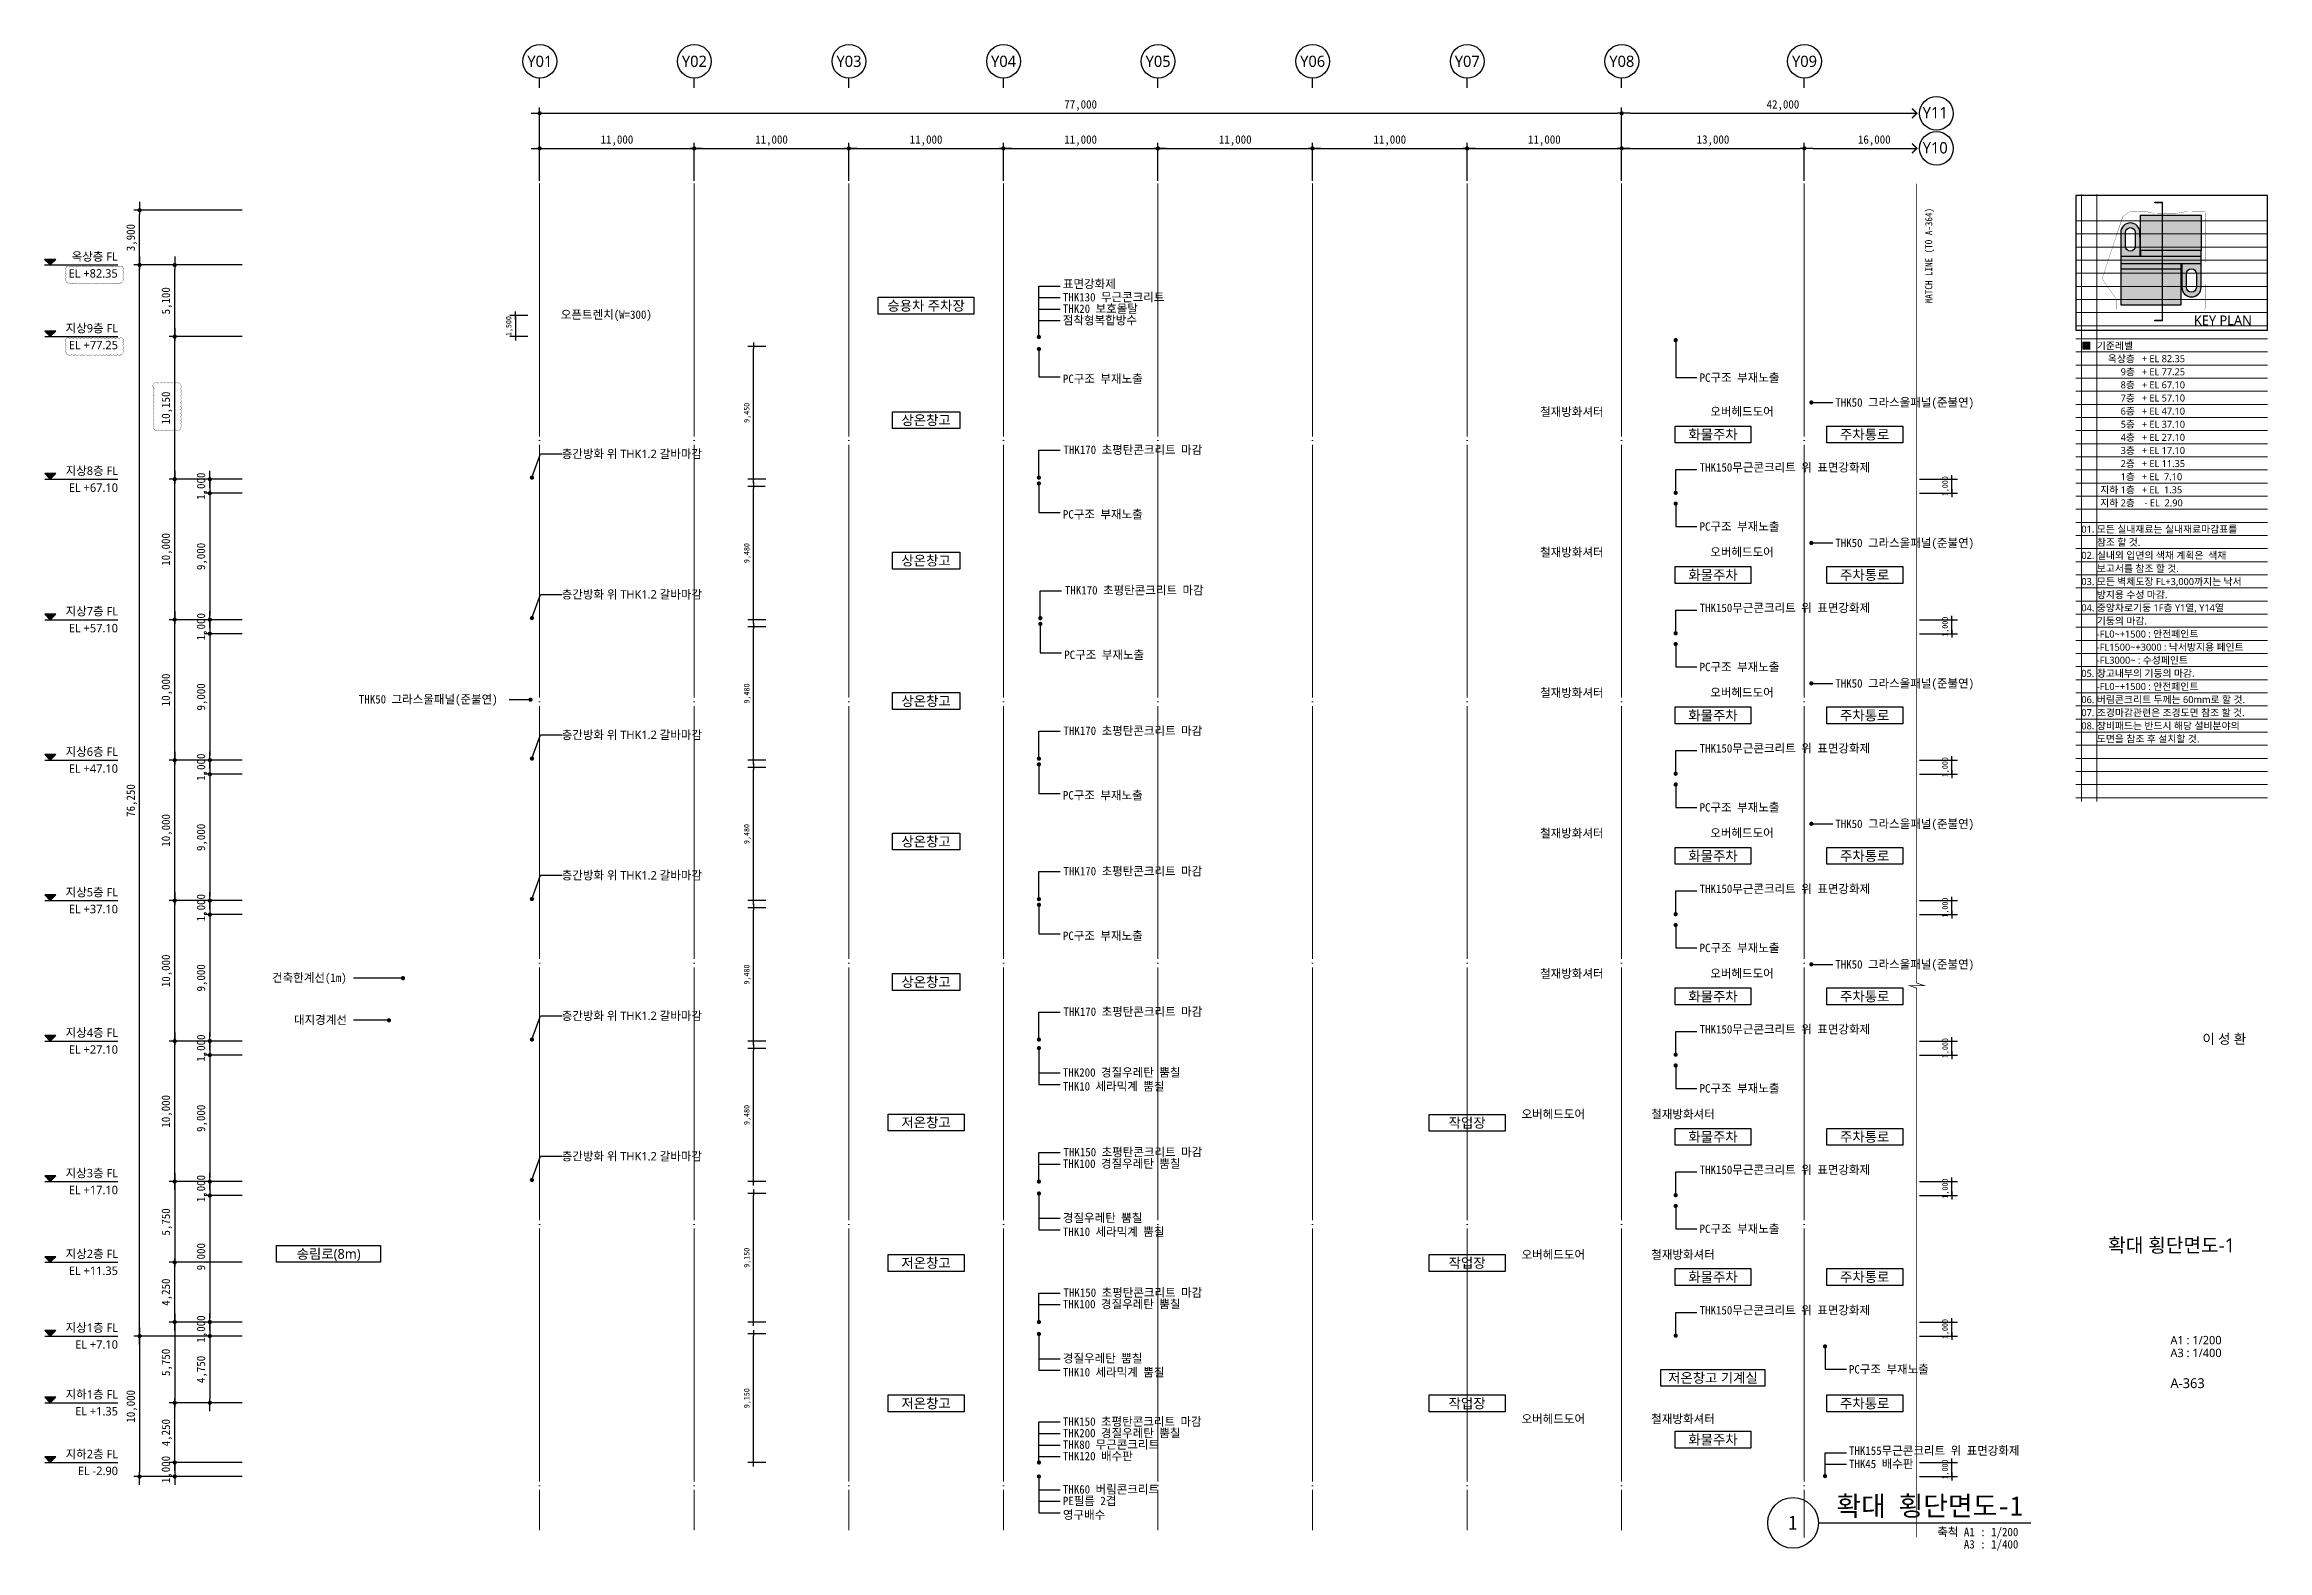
# Model space of a CAD drawing. Header units: inches. Extents: x -1307703 to -645498, y 230939 to 338158.
# Drawn here: x -971703 to -813498, y 230939 to 338158 of the extents above; entities that cross this region are included whole.
import ezdxf
from ezdxf.enums import TextEntityAlignment as Align

# ---------------------------------------------------------------- set-up
doc = ezdxf.new("R2010")
doc.units = ezdxf.units.IN
doc.header["$MEASUREMENT"] = 0
for name, pattern in [('CEN', [62, 60, -1, 0, -1]), ('DASHDOTX2', [2, 1, -0.5, 0, -0.5]), ('PHANTOM', [63.5, 31.75, -6.35, 6.35, -6.35, 6.35, -6.35])]:
    doc.linetypes.add(name, pattern=pattern)
doc.layers.get('0').update_dxf_attribs({"linetype": 'CONTINUOUS'})
for name, color, linetype, lineweight in [('A-BOND-LIN1', 4, 'DASHDOTX2', 25), ('A-BORD-TEXT', 3, 'CONTINUOUS', 25), ('A-CNTL', 1, 'CEN', 15), ('A-DIMS', 7, 'CONTINUOUS', 25), ('A-MKXS-LEAD', 7, 'CONTINUOUS', 25), ('A-MKXS-TEXT1', 3, 'CONTINUOUS', 25), ('A-MKXX-NAME', 3, 'CONTINUOUS', 25), ('A-MKXX-SYMB', 7, 'CONTINUOUS', 25), ('A-XXXX-SYMB', 7, 'CONTINUOUS', 25), ('A-XXXX-TXT1', 3, 'CONTINUOUS', 25), ('A-XXXX-TXT2', 3, 'CONTINUOUS', 25), ('REV-202205', 20, 'CONTINUOUS', 25)]:
    doc.layers.add(name, color=color, linetype=linetype, lineweight=lineweight)
doc.layers.add('A-XXXX-NPLT', color=144, linetype='CONTINUOUS', lineweight=15, plot=False)
for name, color, linetype in [('AA-MARK', 1, 'CONTINUOUS'), ('AA-TEX-3', 3, 'CONTINUOUS'), ('색상', 7, 'CONTINUOUS')]:
    doc.layers.add(name, color=color, linetype=linetype)
doc.styles.add('HY울릉도L', font='')
doc.styles.add('돋움', font='')
doc.styles.add('돋움체', font='')
doc.styles.add('맑은 고딕', font='malgun.ttf')
doc.styles.add('맑은고딕', font='malgun.ttf')
doc.styles.get('HY울릉도L').set_extended_font_data('HYwulM')
doc.styles.get('돋움').set_extended_font_data('DotumChe')
doc.styles.get('돋움체').set_extended_font_data('DotumChe')
doc.dimstyles.new('CDIM', dxfattribs={"dimtxt": 3, "dimasz": 1.5, "dimexe": 2, "dimexo": 1, "dimgap": 1, "dimtad": 1, "dimdec": 0, "dimrnd": 0.5, "dimzin": 0, "dimdsep": 32, "dimlunit": 6, "dimtxsty": 'HY울릉도L', "dimblk1": '_CIDOT', "dimblk2": '_CIDOT', "dimsah": 1, "dimcen": 5.5, "dimclrd": 2, "dimclre": 2, "dimclrt": 7, "dimadec": 0, "dimazin": 0, "dimtfac": 1, "dimtdec": 0, "dimtix": 1, "dimtmove": 2, "dimatfit": 1, "dimldrblk": '_CIDOT', "dimfxl": 1, "dimtolj": 1, "dimtzin": 0, "dimlwd": -1, "dimarcsym": 0})

msp = doc.modelspace()

# ---------------------------------------------------------------- texts
at = {"layer": 'A-BORD-TEXT', "style": '맑은고딕'}
msp.add_text('이 성 환', height=700, dxfattribs=at).set_placement((-815021.1, 267009.5), align=Align.RIGHT)
at = {"layer": 'A-DIMS', "color": 3, "char_height": 600, "attachment_point": 5, "style": '돋움체'}
for s, insert in [('\\A1;42,000', (-847984.5, 333815.2)), ('\\A1;16,000', (-841484.5, 331315.2))]:
    msp.add_mtext(s, dxfattribs=dict(at, insert=insert))
at = {"layer": 'A-MKXS-TEXT1'}
for s, style, p in [('표면강화제', '돋움체', (-899228.8, 321105.9)), ('THK130 무근콘크리트', '돋움체', (-899228.8, 320164.4)), ('THK20 보호몰탈', '돋움체', (-899228.8, 319344.9)), ('점착형복합방수', '돋움체', (-899228.8, 318525.4)), ('PC구조 부재노출', '돋움체', (-899228.8, 314355.2)), ('PC구조 부재노출', '돋움체', (-853914.5, 314439.4)), ('오버헤드도어', '돋움체', (-853155.9, 312021.5, -22.8)), ('THK50 그라스울패널(준불연)', '돋움체', (-844259.3, 312671)), ('층간방화 위 THK1.2 갈바마감', '맑은고딕', (-934893.3, 309008)), ('THK170 초평탄콘크리트 마감', '돋움체', (-899186.5, 309301.7)), ('THK150무근콘크리트 위 표면강화제', '돋움체', (-853914.5, 308048.7)), ('PC구조 부재노출', '돋움체', (-899228.8, 304705.2)), ('PC구조 부재노출', '돋움체', (-853914.5, 303841.9)), ('오버헤드도어', '돋움체', (-853155.9, 302021.5, -22.8)), ('THK50 그라스울패널(준불연)', '돋움체', (-844259.3, 302671)), ('층간방화 위 THK1.2 갈바마감', '맑은고딕', (-934893.3, 299008)), ('THK170 초평탄콘크리트 마감', '돋움체', (-899086.5, 299301.7)), ('THK150무근콘크리트 위 표면강화제', '돋움체', (-853914.5, 298048.7)), ('PC구조 부재노출', '돋움체', (-899128.8, 294705.2)), ('PC구조 부재노출', '돋움체', (-853914.5, 293841.9)), ('THK50 그라스울패널(준불연)', '돋움체', (-844259.3, 292671)), ('THK50 그라스울패널(준불연)', '돋움체', (-949330.3, 291540.1)), ('오버헤드도어', '돋움체', (-853155.9, 292021.5, -22.8)), ('THK170 초평탄콘크리트 마감', '돋움체', (-899186.5, 289301.7)), ('층간방화 위 THK1.2 갈바마감', '맑은고딕', (-934893.3, 289008)), ('THK150무근콘크리트 위 표면강화제', '돋움체', (-853914.5, 288048.7)), ('PC구조 부재노출', '돋움체', (-899228.8, 284705.2)), ('PC구조 부재노출', '돋움체', (-853914.5, 283841.9)), ('오버헤드도어', '돋움체', (-853155.9, 282021.5, -22.8)), ('THK50 그라스울패널(준불연)', '돋움체', (-844259.3, 282671)), ('층간방화 위 THK1.2 갈바마감', '맑은고딕', (-934893.3, 279008)), ('THK170 초평탄콘크리트 마감', '돋움체', (-899186.5, 279301.7)), ('THK150무근콘크리트 위 표면강화제', '돋움체', (-853914.5, 278048.7)), ('PC구조 부재노출', '돋움체', (-899228.8, 274705.2)), ('PC구조 부재노출', '돋움체', (-853914.5, 273841.9)), ('오버헤드도어', '돋움체', (-853155.9, 272021.5, -22.8)), ('THK50 그라스울패널(준불연)', '돋움체', (-844259.3, 272671)), ('건축한계선(1m)', '돋움체', (-955508.6, 271719.3)), ('대지경계선', '돋움체', (-953943.5, 268719.3)), ('층간방화 위 THK1.2 갈바마감', '맑은고딕', (-934893.3, 269008)), ('THK170 초평탄콘크리트 마감', '돋움체', (-899186.5, 269301.7)), ('THK150무근콘크리트 위 표면강화제', '돋움체', (-853914.5, 268048.7)), ('THK200 경질우레탄 뿜칠', '돋움체', (-899228.8, 264975.4)), ('THK10 세라믹계 뿜칠', '돋움체', (-899228.8, 263985.7)), ('PC구조 부재노출', '돋움체', (-853914.5, 263841.9)), ('철재방화셔터', '돋움체', (-857354.5, 262006.7)), ('THK150 초평탄콘크리트 마감', '돋움체', (-899186.5, 259301.7)), ('층간방화 위 THK1.2 갈바마감', '맑은고딕', (-934893.3, 259008)), ('THK100 경질우레탄 뿜칠', '돋움체', (-899228.8, 258482.2)), ('THK150무근콘크리트 위 표면강화제', '돋움체', (-853914.5, 258048.7)), ('경질우레탄 뿜칠', '돋움체', (-899228.8, 254625.4)), ('THK10 세라믹계 뿜칠', '돋움체', (-899228.8, 253635.7)), ('PC구조 부재노출', '돋움체', (-853914.5, 253841.9)), ('철재방화셔터', '돋움체', (-857354.5, 252006.7)), ('THK100 경질우레탄 뿜칠', '돋움체', (-899228.8, 248482.2)), ('THK150 초평탄콘크리트 마감', '돋움체', (-899186.5, 249301.7)), ('THK150무근콘크리트 위 표면강화제', '돋움체', (-853914.5, 248048.7)), ('THK10 세라믹계 뿜칠', '돋움체', (-899228.8, 243635.7)), ('경질우레탄 뿜칠', '돋움체', (-899228.8, 244625.4)), ('PC구조 부재노출', '돋움체', (-843286.4, 243841.9)), ('THK150 초평탄콘크리트 마감', '돋움체', (-899228.8, 240121.2)), ('철재방화셔터', '돋움체', (-857353.9, 240306.7)), ('THK200 경질우레탄 뿜칠', '돋움체', (-899228.8, 239301.7)), ('THK80 무근콘크리트', '돋움체', (-899228.8, 238482.2)), ('THK120 배수판', '돋움체', (-899228.8, 237662.7)), ('THK155무근콘크리트 위 표면강화제', '돋움체', (-843286.4, 238048.7)), ('THK45 배수판', '돋움체', (-843286.4, 237107.2)), ('THK60 버림콘크리트', '돋움체', (-899228.8, 235294.9)), ('PE필름 2겹', '돋움체', (-899228.8, 234475.4)), ('영구배수', '돋움체', (-899228.8, 233485.7))]:
    msp.add_text(s, height=600, dxfattribs=dict(at, style=style)).set_placement(p, align=Align.MIDDLE_LEFT)
at = {"layer": 'A-MKXS-TEXT1', "style": '돋움체'}
for s, p in [('철재방화셔터', (-860747.2, 312006.7)), ('철재방화셔터', (-860747.2, 302006.7)), ('철재방화셔터', (-860747.2, 292006.7)), ('철재방화셔터', (-860747.2, 282006.7)), ('철재방화셔터', (-860747.2, 272006.7)), ('오버헤드도어', (-862068.9, 262006.7)), ('오버헤드도어', (-862068.9, 252006.7)), ('오버헤드도어', (-862068.2, 240306.7))]:
    msp.add_text(s, height=600, dxfattribs=at).set_placement(p, align=Align.MIDDLE_RIGHT)
at = {"layer": 'A-MKXX-NAME', "style": '맑은고딕'}
for s, p in [('승용차 주차장', (-908962.8, 319558.1)), ('상온창고', (-908962.8, 311415.2)), ('화물주차', (-852962.8, 310391.3)), ('주차통로', (-842162.8, 310391.3)), ('상온창고', (-908962.8, 301415.2)), ('화물주차', (-852962.8, 300391.3)), ('주차통로', (-842162.8, 300391.3)), ('상온창고', (-908962.8, 291415.2)), ('화물주차', (-852962.8, 290391.3)), ('주차통로', (-842162.8, 290391.3)), ('상온창고', (-908962.8, 281415.2)), ('화물주차', (-852962.8, 280391.3)), ('주차통로', (-842162.8, 280391.3)), ('상온창고', (-908962.8, 271415.2)), ('화물주차', (-852962.8, 270391.3)), ('주차통로', (-842162.8, 270391.3)), ('저온창고', (-908962.8, 261415.2)), ('작업장', (-870462.8, 261391.3)), ('화물주차', (-852962.8, 260391.3)), ('주차통로', (-842162.8, 260391.3)), ('송림로(8m)', (-951480.9, 252058.1)), ('저온창고', (-908962.8, 251415.2)), ('작업장', (-870462.8, 251415.2)), ('화물주차', (-852962.8, 250415.2)), ('주차통로', (-842162.8, 250415.2)), ('저온창고 기계실', (-852962.8, 243233.1)), ('저온창고', (-908962.8, 241415.2)), ('작업장', (-870462.8, 241415.2)), ('주차통로', (-842162.8, 241415.2)), ('화물주차', (-852962.8, 238835))]:
    msp.add_text(s, height=700, dxfattribs=at).set_placement(p, align=Align.MIDDLE_CENTER)
at = {"layer": 'A-XXXX-TXT1', "style": '맑은고딕'}
for s, p in [('Y01', (-936451.1, 336958.1)), ('Y02', (-925451.1, 336958.1)), ('Y03', (-914451.1, 336958.1)), ('Y04', (-903451.1, 336958.1)), ('Y05', (-892451.1, 336958.1)), ('Y06', (-881451.1, 336958.1)), ('Y07', (-870451.1, 336958.1)), ('Y08', (-859451.1, 336958.1)), ('Y09', (-846451.1, 336958.1))]:
    msp.add_text(s, height=800, dxfattribs=at).set_placement(p, align=Align.MIDDLE_CENTER)
at = {"layer": 'A-XXXX-TXT1'}
for s, height, style, p in [('Y11', 800, '맑은고딕', (-837150, 333302.2)), ('Y10', 800, '맑은고딕', (-837150, 330802.2)), ('1', 1000, '돋움체', (-847287.3, 232926.4))]:
    msp.add_text(s, height=height, dxfattribs=dict(at, style=style)).set_placement(p, align=Align.MIDDLE)
at = {"layer": 'A-XXXX-TXT1', "style": '돋움체'}
msp.add_text('확대 횡단면도-1', height=1400, dxfattribs=at).set_placement((-830919.8, 232995.6), align=Align.BOTTOM_RIGHT)
for s, p in [('축척 A1 : 1/200', (-831231.3, 232560.4)), ('A3 : 1/400', (-831231.3, 231684.8))]:
    msp.add_text(s, height=600, dxfattribs=at).set_placement(p, align=Align.TOP_RIGHT)
at = {"layer": 'A-XXXX-TXT2', "style": '맑은고딕'}
for s, p in [('옥상층 FL', (-966490, 323058.1)), ('EL +82.35', (-966490, 321858.1)), ('지상9층 FL', (-966472.9, 317958.1)), ('EL +77.25', (-966472.9, 316758.1)), ('지상8층 FL', (-966472.9, 307808.1)), ('EL +67.10', (-966472.9, 306608.1)), ('지상7층 FL', (-966472.9, 297808.1)), ('EL +57.10', (-966472.9, 296608.1)), ('지상6층 FL', (-966472.9, 287808.1)), ('EL +47.10', (-966472.9, 286608.1)), ('지상5층 FL', (-966472.9, 277808.1)), ('EL +37.10', (-966472.9, 276608.1)), ('지상4층 FL', (-966472.9, 267808.1)), ('EL +27.10', (-966472.9, 266608.1)), ('지상3층 FL', (-966472.9, 257808.1)), ('EL +17.10', (-966472.9, 256608.1)), ('지상2층 FL', (-966472.9, 252058.1)), ('EL +11.35', (-966472.9, 250858.1)), ('지상1층 FL', (-966472.9, 246808.1)), ('EL +7.10', (-966472.9, 245608.1)), ('지하1층 FL', (-966472.9, 242058.1)), ('EL +1.35', (-966472.9, 240858.1)), ('지하2층 FL', (-966472.9, 237808.1)), ('EL -2.90', (-966472.9, 236608.1))]:
    msp.add_text(s, height=600, dxfattribs=at).set_placement(p, align=Align.MIDDLE_RIGHT)
at = {"layer": 'A-XXXX-TXT2', "style": '돋움'}
msp.add_text('오픈트렌치(W=300)', height=600, dxfattribs=at).set_placement((-934956.8, 318924.7), align=Align.MIDDLE_LEFT)
at = {"layer": 'A-XXXX-TXT2', "style": '맑은고딕'}
for s, height, p in [('KEY PLAN', 700, (-818742.6, 318166.5)), ('A1 : 1/200', 600, (-820409.1, 245618.8)), ('A3 : 1/400', 600, (-820409.1, 244711.8)), ('A-363', 700, (-820409.1, 242504.5))]:
    msp.add_text(s, height=height, dxfattribs=at).set_placement(p)
msp.add_text('확대 횡단면도-1', height=1000, dxfattribs=at).set_placement((-820323.2, 252670), align=Align.MIDDLE_CENTER)
at = {"layer": 'AA-TEX-3', "style": '돋움'}
msp.add_text('MATCH LINE (TO A-364)', height=500, rotation=90, dxfattribs=at).set_placement((-837360, 323123.9), align=Align.CENTER)

# ---------------------------------------------------------------- blocks, each defined once
blk = doc.blocks.new('_CIDOT')
at = {"color": 0, "linetype": 'ByBlock'}
blk.add_line((2, 0), (-1, 0), dxfattribs=at)
at = {"color": 0, "linetype": 'ByBlock', "const_width": 0.5}
blk.add_lwpolyline([(-0.25, 0, 1), (0.25, 0, 1)], format="xyb", close=True, dxfattribs=at)
blk = doc.blocks.new('*D33')
at = {"layer": 'A-DIMS', "lineweight": -2, "transparency": 16777216}
for p, q in [((-925463, 328458), (-925463, 331158)), ((-914463, 328458), (-914463, 331158))]:
    blk.add_line(p, q, dxfattribs=at)
at = {"layer": 'A-DIMS', "transparency": 16777216}
blk.add_line((-925163, 330758), (-914763, 330758), dxfattribs=at)
at = {"layer": 'A-DIMS', "transparency": 16777216, "xscale": 300, "yscale": 300, "zscale": 300, "rotation": 180}
blk.add_blockref('_CIDOT', (-925463, 330758), dxfattribs=at)
at = {"layer": 'A-DIMS', "transparency": 16777216, "xscale": 300, "yscale": 300, "zscale": 300}
blk.add_blockref('_CIDOT', (-914463, 330758), dxfattribs=at)
at = {"layer": 'A-DIMS', "color": 3, "transparency": 16777216, "insert": (-919963, 331315), "char_height": 600, "attachment_point": 5, "style": '돋움체'}
blk.add_mtext('\\A1;11,000', dxfattribs=at)
blk = doc.blocks.new('*D34')
at = {"layer": 'A-DIMS', "lineweight": -2, "transparency": 16777216}
for p, q in [((-914463, 328458), (-914463, 331158)), ((-903463, 328458), (-903463, 331158))]:
    blk.add_line(p, q, dxfattribs=at)
at = {"layer": 'A-DIMS', "transparency": 16777216}
blk.add_line((-914163, 330758), (-903763, 330758), dxfattribs=at)
at = {"layer": 'A-DIMS', "transparency": 16777216, "xscale": 300, "yscale": 300, "zscale": 300, "rotation": 180}
blk.add_blockref('_CIDOT', (-914463, 330758), dxfattribs=at)
at = {"layer": 'A-DIMS', "transparency": 16777216, "xscale": 300, "yscale": 300, "zscale": 300}
blk.add_blockref('_CIDOT', (-903463, 330758), dxfattribs=at)
at = {"layer": 'A-DIMS', "color": 3, "transparency": 16777216, "insert": (-908963, 331315), "char_height": 600, "attachment_point": 5, "style": '돋움체'}
blk.add_mtext('\\A1;11,000', dxfattribs=at)
blk = doc.blocks.new('*D35')
at = {"layer": 'A-DIMS', "lineweight": -2, "transparency": 16777216}
for p, q in [((-903463, 328458), (-903463, 331158)), ((-892463, 328458), (-892463, 331158))]:
    blk.add_line(p, q, dxfattribs=at)
at = {"layer": 'A-DIMS', "transparency": 16777216}
blk.add_line((-903163, 330758), (-892763, 330758), dxfattribs=at)
at = {"layer": 'A-DIMS', "transparency": 16777216, "xscale": 300, "yscale": 300, "zscale": 300, "rotation": 180}
blk.add_blockref('_CIDOT', (-903463, 330758), dxfattribs=at)
at = {"layer": 'A-DIMS', "transparency": 16777216, "xscale": 300, "yscale": 300, "zscale": 300}
blk.add_blockref('_CIDOT', (-892463, 330758), dxfattribs=at)
at = {"layer": 'A-DIMS', "color": 3, "transparency": 16777216, "insert": (-897963, 331315), "char_height": 600, "attachment_point": 5, "style": '돋움체'}
blk.add_mtext('\\A1;11,000', dxfattribs=at)
blk = doc.blocks.new('*D36')
at = {"layer": 'A-DIMS', "lineweight": -2, "transparency": 16777216}
for p, q in [((-892463, 328458), (-892463, 331158)), ((-881463, 328458), (-881463, 331158))]:
    blk.add_line(p, q, dxfattribs=at)
at = {"layer": 'A-DIMS', "transparency": 16777216}
blk.add_line((-892163, 330758), (-881763, 330758), dxfattribs=at)
at = {"layer": 'A-DIMS', "transparency": 16777216, "xscale": 300, "yscale": 300, "zscale": 300, "rotation": 180}
blk.add_blockref('_CIDOT', (-892463, 330758), dxfattribs=at)
at = {"layer": 'A-DIMS', "transparency": 16777216, "xscale": 300, "yscale": 300, "zscale": 300}
blk.add_blockref('_CIDOT', (-881463, 330758), dxfattribs=at)
at = {"layer": 'A-DIMS', "color": 3, "transparency": 16777216, "insert": (-886963, 331315), "char_height": 600, "attachment_point": 5, "style": '돋움체'}
blk.add_mtext('\\A1;11,000', dxfattribs=at)
blk = doc.blocks.new('*D37')
at = {"layer": 'A-DIMS', "lineweight": -2, "transparency": 16777216}
for p, q in [((-881463, 328458), (-881463, 331158)), ((-870463, 328458), (-870463, 331158))]:
    blk.add_line(p, q, dxfattribs=at)
at = {"layer": 'A-DIMS', "transparency": 16777216}
blk.add_line((-881163, 330758), (-870763, 330758), dxfattribs=at)
at = {"layer": 'A-DIMS', "transparency": 16777216, "xscale": 300, "yscale": 300, "zscale": 300, "rotation": 180}
blk.add_blockref('_CIDOT', (-881463, 330758), dxfattribs=at)
at = {"layer": 'A-DIMS', "transparency": 16777216, "xscale": 300, "yscale": 300, "zscale": 300}
blk.add_blockref('_CIDOT', (-870463, 330758), dxfattribs=at)
at = {"layer": 'A-DIMS', "color": 3, "transparency": 16777216, "insert": (-875963, 331315), "char_height": 600, "attachment_point": 5, "style": '돋움체'}
blk.add_mtext('\\A1;11,000', dxfattribs=at)
blk = doc.blocks.new('*D38')
at = {"layer": 'A-DIMS', "lineweight": -2, "transparency": 16777216}
for p, q in [((-870463, 328458), (-870463, 331158)), ((-859463, 328458), (-859463, 331158))]:
    blk.add_line(p, q, dxfattribs=at)
at = {"layer": 'A-DIMS', "transparency": 16777216}
blk.add_line((-870163, 330758), (-859763, 330758), dxfattribs=at)
at = {"layer": 'A-DIMS', "transparency": 16777216, "xscale": 300, "yscale": 300, "zscale": 300, "rotation": 180}
blk.add_blockref('_CIDOT', (-870463, 330758), dxfattribs=at)
at = {"layer": 'A-DIMS', "transparency": 16777216, "xscale": 300, "yscale": 300, "zscale": 300}
blk.add_blockref('_CIDOT', (-859463, 330758), dxfattribs=at)
at = {"layer": 'A-DIMS', "color": 3, "transparency": 16777216, "insert": (-864963, 331315), "char_height": 600, "attachment_point": 5, "style": '돋움체'}
blk.add_mtext('\\A1;11,000', dxfattribs=at)
blk = doc.blocks.new('*D39')
at = {"layer": 'A-DIMS', "lineweight": -2, "transparency": 16777216}
for p, q in [((-859463, 328458), (-859463, 331158)), ((-846463, 328458), (-846463, 331158))]:
    blk.add_line(p, q, dxfattribs=at)
at = {"layer": 'A-DIMS', "transparency": 16777216}
blk.add_line((-859163, 330758), (-846763, 330758), dxfattribs=at)
at = {"layer": 'A-DIMS', "transparency": 16777216, "xscale": 300, "yscale": 300, "zscale": 300, "rotation": 180}
blk.add_blockref('_CIDOT', (-859463, 330758), dxfattribs=at)
at = {"layer": 'A-DIMS', "transparency": 16777216, "xscale": 300, "yscale": 300, "zscale": 300}
blk.add_blockref('_CIDOT', (-846463, 330758), dxfattribs=at)
at = {"layer": 'A-DIMS', "color": 3, "transparency": 16777216, "insert": (-852963, 331315), "char_height": 600, "attachment_point": 5, "style": '돋움체'}
blk.add_mtext('\\A1;13,000', dxfattribs=at)
blk = doc.blocks.new('*D40')
at = {"layer": 'A-DIMS', "lineweight": -2, "transparency": 16777216}
for p, q in [((-936463, 328458), (-936463, 331158)), ((-925463, 328458), (-925463, 331158))]:
    blk.add_line(p, q, dxfattribs=at)
at = {"layer": 'A-DIMS', "transparency": 16777216}
blk.add_line((-936163, 330758), (-925763, 330758), dxfattribs=at)
at = {"layer": 'A-DIMS', "transparency": 16777216, "xscale": 300, "yscale": 300, "zscale": 300, "rotation": 180}
blk.add_blockref('_CIDOT', (-936463, 330758), dxfattribs=at)
at = {"layer": 'A-DIMS', "transparency": 16777216, "xscale": 300, "yscale": 300, "zscale": 300}
blk.add_blockref('_CIDOT', (-925463, 330758), dxfattribs=at)
at = {"layer": 'A-DIMS', "color": 3, "transparency": 16777216, "insert": (-930963, 331315), "char_height": 600, "attachment_point": 5, "style": '돋움체'}
blk.add_mtext('\\A1;11,000', dxfattribs=at)
blk = doc.blocks.new('*D43')
at = {"layer": 'A-DIMS', "lineweight": -2, "transparency": 16777216}
for p, q in [((-936463, 328458), (-936463, 333658)), ((-859463, 328458), (-859463, 333658))]:
    blk.add_line(p, q, dxfattribs=at)
at = {"layer": 'A-DIMS', "transparency": 16777216}
blk.add_line((-936163, 333258), (-859763, 333258), dxfattribs=at)
at = {"layer": 'A-DIMS', "transparency": 16777216, "xscale": 300, "yscale": 300, "zscale": 300, "rotation": 180}
blk.add_blockref('_CIDOT', (-936463, 333258), dxfattribs=at)
at = {"layer": 'A-DIMS', "transparency": 16777216, "xscale": 300, "yscale": 300, "zscale": 300}
blk.add_blockref('_CIDOT', (-859463, 333258), dxfattribs=at)
at = {"layer": 'A-DIMS', "color": 3, "transparency": 16777216, "insert": (-897963, 333815), "char_height": 600, "attachment_point": 5, "style": '돋움체'}
blk.add_mtext('\\A1;77,000', dxfattribs=at)
blk = doc.blocks.new('*D115')
at = {"layer": 'A-DIMS', "lineweight": -2, "transparency": 16777216}
for p, q in [((-957633, 247208), (-962833, 247208)), ((-957633, 241458), (-962833, 241458))]:
    blk.add_line(p, q, dxfattribs=at)
at = {"layer": 'A-DIMS', "transparency": 16777216}
blk.add_line((-962433, 246908), (-962433, 241758), dxfattribs=at)
at = {"layer": 'A-DIMS', "transparency": 16777216, "xscale": 300, "yscale": 300, "zscale": 300}
for p, rotation in [((-962433, 247208), 90), ((-962433, 241458), 270)]:
    blk.add_blockref('_CIDOT', p, dxfattribs=dict(at, rotation=rotation))
at = {"layer": 'A-DIMS', "color": 3, "transparency": 16777216, "insert": (-962990, 244333), "char_height": 600, "attachment_point": 5, "rotation": 90, "style": '돋움체'}
blk.add_mtext('\\A1;5,750', dxfattribs=at)
blk = doc.blocks.new('*D116')
at = {"layer": 'A-DIMS', "lineweight": -2, "transparency": 16777216}
for p, q in [((-957633, 251458), (-962833, 251458)), ((-957633, 247208), (-962833, 247208))]:
    blk.add_line(p, q, dxfattribs=at)
at = {"layer": 'A-DIMS', "transparency": 16777216}
blk.add_line((-962433, 247508), (-962433, 251158), dxfattribs=at)
at = {"layer": 'A-DIMS', "transparency": 16777216, "xscale": 300, "yscale": 300, "zscale": 300}
for p, rotation in [((-962433, 251458), 90), ((-962433, 247208), 270)]:
    blk.add_blockref('_CIDOT', p, dxfattribs=dict(at, rotation=rotation))
at = {"layer": 'A-DIMS', "color": 3, "transparency": 16777216, "insert": (-962990, 249333), "char_height": 600, "attachment_point": 5, "rotation": 90, "style": '돋움체'}
blk.add_mtext('\\A1;4,250', dxfattribs=at)
blk = doc.blocks.new('*D117')
at = {"layer": 'A-DIMS', "lineweight": -2, "transparency": 16777216}
for p, q in [((-957633, 267208), (-962833, 267208)), ((-957633, 257208), (-962833, 257208))]:
    blk.add_line(p, q, dxfattribs=at)
at = {"layer": 'A-DIMS', "transparency": 16777216}
blk.add_line((-962433, 257508), (-962433, 266908), dxfattribs=at)
at = {"layer": 'A-DIMS', "transparency": 16777216, "xscale": 300, "yscale": 300, "zscale": 300}
for p, rotation in [((-962433, 267208), 90), ((-962433, 257208), 270)]:
    blk.add_blockref('_CIDOT', p, dxfattribs=dict(at, rotation=rotation))
at = {"layer": 'A-DIMS', "color": 3, "transparency": 16777216, "insert": (-962990, 262208), "char_height": 600, "attachment_point": 5, "rotation": 90, "style": '돋움체'}
blk.add_mtext('\\A1;10,000', dxfattribs=at)
blk = doc.blocks.new('*D118')
at = {"layer": 'A-DIMS', "lineweight": -2, "transparency": 16777216}
for p, q in [((-957633, 277208), (-962833, 277208)), ((-957633, 267208), (-962833, 267208))]:
    blk.add_line(p, q, dxfattribs=at)
at = {"layer": 'A-DIMS', "transparency": 16777216}
blk.add_line((-962433, 267508), (-962433, 276908), dxfattribs=at)
at = {"layer": 'A-DIMS', "transparency": 16777216, "xscale": 300, "yscale": 300, "zscale": 300}
for p, rotation in [((-962433, 277208), 90), ((-962433, 267208), 270)]:
    blk.add_blockref('_CIDOT', p, dxfattribs=dict(at, rotation=rotation))
at = {"layer": 'A-DIMS', "color": 3, "transparency": 16777216, "insert": (-962990, 272208), "char_height": 600, "attachment_point": 5, "rotation": 90, "style": '돋움체'}
blk.add_mtext('\\A1;10,000', dxfattribs=at)
blk = doc.blocks.new('*D119')
at = {"layer": 'A-DIMS', "lineweight": -2, "transparency": 16777216}
for p, q in [((-957633, 287208), (-962833, 287208)), ((-957633, 277208), (-962833, 277208))]:
    blk.add_line(p, q, dxfattribs=at)
at = {"layer": 'A-DIMS', "transparency": 16777216}
blk.add_line((-962433, 277508), (-962433, 286908), dxfattribs=at)
at = {"layer": 'A-DIMS', "transparency": 16777216, "xscale": 300, "yscale": 300, "zscale": 300}
for p, rotation in [((-962433, 287208), 90), ((-962433, 277208), 270)]:
    blk.add_blockref('_CIDOT', p, dxfattribs=dict(at, rotation=rotation))
at = {"layer": 'A-DIMS', "color": 3, "transparency": 16777216, "insert": (-962990, 282208), "char_height": 600, "attachment_point": 5, "rotation": 90, "style": '돋움체'}
blk.add_mtext('\\A1;10,000', dxfattribs=at)
blk = doc.blocks.new('*D120')
at = {"layer": 'A-DIMS', "lineweight": -2, "transparency": 16777216}
for p, q in [((-957633, 297208), (-962833, 297208)), ((-957633, 287208), (-962833, 287208))]:
    blk.add_line(p, q, dxfattribs=at)
at = {"layer": 'A-DIMS', "transparency": 16777216}
blk.add_line((-962433, 287508), (-962433, 296908), dxfattribs=at)
at = {"layer": 'A-DIMS', "transparency": 16777216, "xscale": 300, "yscale": 300, "zscale": 300}
for p, rotation in [((-962433, 297208), 90), ((-962433, 287208), 270)]:
    blk.add_blockref('_CIDOT', p, dxfattribs=dict(at, rotation=rotation))
at = {"layer": 'A-DIMS', "color": 3, "transparency": 16777216, "insert": (-962990, 292208), "char_height": 600, "attachment_point": 5, "rotation": 90, "style": '돋움체'}
blk.add_mtext('\\A1;10,000', dxfattribs=at)
blk = doc.blocks.new('*D121')
at = {"layer": 'A-DIMS', "lineweight": -2, "transparency": 16777216}
for p, q in [((-957633, 307208), (-962833, 307208)), ((-957633, 297208), (-962833, 297208))]:
    blk.add_line(p, q, dxfattribs=at)
at = {"layer": 'A-DIMS', "transparency": 16777216}
blk.add_line((-962433, 297508), (-962433, 306908), dxfattribs=at)
at = {"layer": 'A-DIMS', "transparency": 16777216, "xscale": 300, "yscale": 300, "zscale": 300}
for p, rotation in [((-962433, 307208), 90), ((-962433, 297208), 270)]:
    blk.add_blockref('_CIDOT', p, dxfattribs=dict(at, rotation=rotation))
at = {"layer": 'A-DIMS', "color": 3, "transparency": 16777216, "insert": (-962990, 302208), "char_height": 600, "attachment_point": 5, "rotation": 90, "style": '돋움체'}
blk.add_mtext('\\A1;10,000', dxfattribs=at)
blk = doc.blocks.new('*D122')
at = {"layer": 'A-DIMS', "lineweight": -2, "transparency": 16777216}
for p, q in [((-957633, 322458), (-965333, 322458)), ((-957633, 246208), (-965333, 246208))]:
    blk.add_line(p, q, dxfattribs=at)
at = {"layer": 'A-DIMS', "transparency": 16777216}
blk.add_line((-964933, 246508), (-964933, 322158), dxfattribs=at)
at = {"layer": 'A-DIMS', "transparency": 16777216, "xscale": 300, "yscale": 300, "zscale": 300}
for p, rotation in [((-964933, 322458), 90), ((-964933, 246208), 270)]:
    blk.add_blockref('_CIDOT', p, dxfattribs=dict(at, rotation=rotation))
at = {"layer": 'A-DIMS', "color": 3, "transparency": 16777216, "insert": (-965490, 284333), "char_height": 600, "attachment_point": 5, "rotation": 90, "style": '돋움체'}
blk.add_mtext('\\A1;76,250', dxfattribs=at)
blk = doc.blocks.new('*D123')
at = {"layer": 'A-DIMS', "lineweight": -2, "transparency": 16777216}
for p, q in [((-957633, 317358), (-962833, 317358)), ((-957633, 307208), (-962833, 307208))]:
    blk.add_line(p, q, dxfattribs=at)
at = {"layer": 'A-DIMS', "transparency": 16777216}
blk.add_line((-962433, 307508), (-962433, 317058), dxfattribs=at)
at = {"layer": 'A-DIMS', "transparency": 16777216, "xscale": 300, "yscale": 300, "zscale": 300}
for p, rotation in [((-962433, 317358), 90), ((-962433, 307208), 270)]:
    blk.add_blockref('_CIDOT', p, dxfattribs=dict(at, rotation=rotation))
at = {"layer": 'A-DIMS', "color": 3, "transparency": 16777216, "insert": (-962990, 312283), "char_height": 600, "attachment_point": 5, "rotation": 90, "style": '돋움체'}
blk.add_mtext('\\A1;10,150', dxfattribs=at)
blk = doc.blocks.new('*D124')
at = {"layer": 'A-DIMS', "lineweight": -2, "transparency": 16777216}
for p, q in [((-957633, 322458), (-962833, 322458)), ((-957633, 317358), (-962833, 317358))]:
    blk.add_line(p, q, dxfattribs=at)
at = {"layer": 'A-DIMS', "transparency": 16777216}
blk.add_line((-962433, 317658), (-962433, 322158), dxfattribs=at)
at = {"layer": 'A-DIMS', "transparency": 16777216, "xscale": 300, "yscale": 300, "zscale": 300}
for p, rotation in [((-962433, 322458), 90), ((-962433, 317358), 270)]:
    blk.add_blockref('_CIDOT', p, dxfattribs=dict(at, rotation=rotation))
at = {"layer": 'A-DIMS', "color": 3, "transparency": 16777216, "insert": (-962990, 319908), "char_height": 600, "attachment_point": 5, "rotation": 90, "style": '돋움체'}
blk.add_mtext('\\A1;5,100', dxfattribs=at)
blk = doc.blocks.new('*D96')
at = {"layer": 'A-DIMS', "lineweight": -2, "transparency": 16777216}
for p, q in [((-957633, 326358), (-965333, 326358)), ((-957633, 322458), (-965333, 322458))]:
    blk.add_line(p, q, dxfattribs=at)
at = {"layer": 'A-DIMS', "transparency": 16777216}
blk.add_line((-964933, 322758), (-964933, 326058), dxfattribs=at)
at = {"layer": 'A-DIMS', "transparency": 16777216, "xscale": 300, "yscale": 300, "zscale": 300}
for p, rotation in [((-964933, 326358), 90), ((-964933, 322458), 270)]:
    blk.add_blockref('_CIDOT', p, dxfattribs=dict(at, rotation=rotation))
at = {"layer": 'A-DIMS', "color": 3, "transparency": 16777216, "insert": (-965490, 324408), "char_height": 600, "attachment_point": 5, "rotation": 90, "style": '돋움체'}
blk.add_mtext('\\A1;3,900', dxfattribs=at)
blk = doc.blocks.new('*D97')
at = {"layer": 'A-DIMS', "lineweight": -2, "transparency": 16777216}
for p, q in [((-957633, 257208), (-962833, 257208)), ((-957633, 251458), (-962833, 251458))]:
    blk.add_line(p, q, dxfattribs=at)
at = {"layer": 'A-DIMS', "transparency": 16777216}
blk.add_line((-962433, 256908), (-962433, 251758), dxfattribs=at)
at = {"layer": 'A-DIMS', "transparency": 16777216, "xscale": 300, "yscale": 300, "zscale": 300}
for p, rotation in [((-962433, 257208), 90), ((-962433, 251458), 270)]:
    blk.add_blockref('_CIDOT', p, dxfattribs=dict(at, rotation=rotation))
at = {"layer": 'A-DIMS', "color": 3, "transparency": 16777216, "insert": (-962990, 254333), "char_height": 600, "attachment_point": 5, "rotation": 90, "style": '돋움체'}
blk.add_mtext('\\A1;5,750', dxfattribs=at)
blk = doc.blocks.new('*D98')
at = {"layer": 'A-DIMS', "lineweight": -2, "transparency": 16777216}
for p, q in [((-957633, 241458), (-962833, 241458)), ((-957633, 237208), (-962833, 237208))]:
    blk.add_line(p, q, dxfattribs=at)
at = {"layer": 'A-DIMS', "transparency": 16777216}
blk.add_line((-962433, 237508), (-962433, 241158), dxfattribs=at)
at = {"layer": 'A-DIMS', "transparency": 16777216, "xscale": 300, "yscale": 300, "zscale": 300}
for p, rotation in [((-962433, 241458), 90), ((-962433, 237208), 270)]:
    blk.add_blockref('_CIDOT', p, dxfattribs=dict(at, rotation=rotation))
at = {"layer": 'A-DIMS', "color": 3, "transparency": 16777216, "insert": (-962990, 239333), "char_height": 600, "attachment_point": 5, "rotation": 90, "style": '돋움체'}
blk.add_mtext('\\A1;4,250', dxfattribs=at)
blk = doc.blocks.new('*D99')
at = {"layer": 'A-DIMS', "transparency": 16777216}
for p, q in [((-962433, 237508), (-962433, 237808)), ((-962433, 237208), (-962433, 236208)), ((-962433, 235908), (-962433, 235608))]:
    blk.add_line(p, q, dxfattribs=at)
at = {"layer": 'A-DIMS', "lineweight": -2, "transparency": 16777216}
for p, q in [((-957633, 237208), (-962833, 237208)), ((-957633, 236208), (-962833, 236208))]:
    blk.add_line(p, q, dxfattribs=at)
at = {"layer": 'A-DIMS', "transparency": 16777216, "xscale": 300, "yscale": 300, "zscale": 300}
for p, rotation in [((-962433, 237208), 270), ((-962433, 236208), 90)]:
    blk.add_blockref('_CIDOT', p, dxfattribs=dict(at, rotation=rotation))
at = {"layer": 'A-DIMS', "color": 3, "transparency": 16777216, "insert": (-962990, 236708), "char_height": 600, "attachment_point": 5, "rotation": 90, "style": '돋움체'}
blk.add_mtext('\\A1;1,000', dxfattribs=at)
blk = doc.blocks.new('*D100')
at = {"layer": 'A-DIMS', "lineweight": -2, "transparency": 16777216}
for p, q in [((-957633, 246208), (-965333, 246208)), ((-957633, 236208), (-965333, 236208))]:
    blk.add_line(p, q, dxfattribs=at)
at = {"layer": 'A-DIMS', "transparency": 16777216}
blk.add_line((-964933, 245908), (-964933, 236508), dxfattribs=at)
at = {"layer": 'A-DIMS', "transparency": 16777216, "xscale": 300, "yscale": 300, "zscale": 300}
for p, rotation in [((-964933, 246208), 90), ((-964933, 236208), 270)]:
    blk.add_blockref('_CIDOT', p, dxfattribs=dict(at, rotation=rotation))
at = {"layer": 'A-DIMS', "color": 3, "transparency": 16777216, "insert": (-965490, 241208), "char_height": 600, "attachment_point": 5, "rotation": 90, "style": '돋움체'}
blk.add_mtext('\\A1;10,000', dxfattribs=at)
blk = doc.blocks.new('*D101')
at = {"layer": 'A-DIMS', "lineweight": -2, "transparency": 16777216}
for p, q in [((-957633, 307208), (-960333, 307208)), ((-957633, 306208), (-960333, 306208))]:
    blk.add_line(p, q, dxfattribs=at)
at = {"layer": 'A-DIMS', "transparency": 16777216}
for p, q in [((-959933, 307508), (-959933, 307808)), ((-959933, 307208), (-959933, 306208)), ((-959933, 305908), (-959933, 305608))]:
    blk.add_line(p, q, dxfattribs=at)
at = {"layer": 'A-DIMS', "transparency": 16777216, "xscale": 300, "yscale": 300, "zscale": 300}
for p, rotation in [((-959933, 307208), 270), ((-959933, 306208), 90)]:
    blk.add_blockref('_CIDOT', p, dxfattribs=dict(at, rotation=rotation))
at = {"layer": 'A-DIMS', "color": 3, "transparency": 16777216, "insert": (-960490, 306708), "char_height": 600, "attachment_point": 5, "rotation": 90, "style": '돋움체'}
blk.add_mtext('\\A1;1,000', dxfattribs=at)
blk = doc.blocks.new('*D102')
at = {"layer": 'A-DIMS', "lineweight": -2, "transparency": 16777216}
for p, q in [((-957633, 306208), (-960333, 306208)), ((-957633, 297208), (-960333, 297208))]:
    blk.add_line(p, q, dxfattribs=at)
at = {"layer": 'A-DIMS', "transparency": 16777216}
blk.add_line((-959933, 305908), (-959933, 297508), dxfattribs=at)
at = {"layer": 'A-DIMS', "transparency": 16777216, "xscale": 300, "yscale": 300, "zscale": 300}
for p, rotation in [((-959933, 306208), 90), ((-959933, 297208), 270)]:
    blk.add_blockref('_CIDOT', p, dxfattribs=dict(at, rotation=rotation))
at = {"layer": 'A-DIMS', "color": 3, "transparency": 16777216, "insert": (-960490, 301708), "char_height": 600, "attachment_point": 5, "rotation": 90, "style": '돋움체'}
blk.add_mtext('\\A1;9,000', dxfattribs=at)
blk = doc.blocks.new('*D103')
at = {"layer": 'A-DIMS', "transparency": 16777216}
for p, q in [((-959933, 297508), (-959933, 297808)), ((-959933, 297208), (-959933, 296208)), ((-959933, 295908), (-959933, 295608))]:
    blk.add_line(p, q, dxfattribs=at)
at = {"layer": 'A-DIMS', "lineweight": -2, "transparency": 16777216}
for p, q in [((-957633, 297208), (-960333, 297208)), ((-957633, 296208), (-960333, 296208))]:
    blk.add_line(p, q, dxfattribs=at)
at = {"layer": 'A-DIMS', "transparency": 16777216, "xscale": 300, "yscale": 300, "zscale": 300}
for p, rotation in [((-959933, 297208), 270), ((-959933, 296208), 90)]:
    blk.add_blockref('_CIDOT', p, dxfattribs=dict(at, rotation=rotation))
at = {"layer": 'A-DIMS', "color": 3, "transparency": 16777216, "insert": (-960490, 296708), "char_height": 600, "attachment_point": 5, "rotation": 90, "style": '돋움체'}
blk.add_mtext('\\A1;1,000', dxfattribs=at)
blk = doc.blocks.new('*D104')
at = {"layer": 'A-DIMS', "lineweight": -2, "transparency": 16777216}
for p, q in [((-957633, 296208), (-960333, 296208)), ((-957633, 287208), (-960333, 287208))]:
    blk.add_line(p, q, dxfattribs=at)
at = {"layer": 'A-DIMS', "transparency": 16777216}
blk.add_line((-959933, 295908), (-959933, 287508), dxfattribs=at)
at = {"layer": 'A-DIMS', "transparency": 16777216, "xscale": 300, "yscale": 300, "zscale": 300}
for p, rotation in [((-959933, 296208), 90), ((-959933, 287208), 270)]:
    blk.add_blockref('_CIDOT', p, dxfattribs=dict(at, rotation=rotation))
at = {"layer": 'A-DIMS', "color": 3, "transparency": 16777216, "insert": (-960490, 291708), "char_height": 600, "attachment_point": 5, "rotation": 90, "style": '돋움체'}
blk.add_mtext('\\A1;9,000', dxfattribs=at)
blk = doc.blocks.new('*D105')
at = {"layer": 'A-DIMS', "lineweight": -2, "transparency": 16777216}
for p, q in [((-957633, 287208), (-960333, 287208)), ((-957633, 286208), (-960333, 286208))]:
    blk.add_line(p, q, dxfattribs=at)
at = {"layer": 'A-DIMS', "transparency": 16777216}
for p, q in [((-959933, 287508), (-959933, 287808)), ((-959933, 287208), (-959933, 286208)), ((-959933, 285908), (-959933, 285608))]:
    blk.add_line(p, q, dxfattribs=at)
at = {"layer": 'A-DIMS', "transparency": 16777216, "xscale": 300, "yscale": 300, "zscale": 300}
for p, rotation in [((-959933, 287208), 270), ((-959933, 286208), 90)]:
    blk.add_blockref('_CIDOT', p, dxfattribs=dict(at, rotation=rotation))
at = {"layer": 'A-DIMS', "color": 3, "transparency": 16777216, "insert": (-960490, 286708), "char_height": 600, "attachment_point": 5, "rotation": 90, "style": '돋움체'}
blk.add_mtext('\\A1;1,000', dxfattribs=at)
blk = doc.blocks.new('*D106')
at = {"layer": 'A-DIMS', "lineweight": -2, "transparency": 16777216}
for p, q in [((-957633, 286208), (-960333, 286208)), ((-957633, 277208), (-960333, 277208))]:
    blk.add_line(p, q, dxfattribs=at)
at = {"layer": 'A-DIMS', "transparency": 16777216}
blk.add_line((-959933, 285908), (-959933, 277508), dxfattribs=at)
at = {"layer": 'A-DIMS', "transparency": 16777216, "xscale": 300, "yscale": 300, "zscale": 300}
for p, rotation in [((-959933, 286208), 90), ((-959933, 277208), 270)]:
    blk.add_blockref('_CIDOT', p, dxfattribs=dict(at, rotation=rotation))
at = {"layer": 'A-DIMS', "color": 3, "transparency": 16777216, "insert": (-960490, 281708), "char_height": 600, "attachment_point": 5, "rotation": 90, "style": '돋움체'}
blk.add_mtext('\\A1;9,000', dxfattribs=at)
blk = doc.blocks.new('*D107')
at = {"layer": 'A-DIMS', "lineweight": -2, "transparency": 16777216}
for p, q in [((-957633, 277208), (-960333, 277208)), ((-957633, 276208), (-960333, 276208))]:
    blk.add_line(p, q, dxfattribs=at)
at = {"layer": 'A-DIMS', "transparency": 16777216}
for p, q in [((-959933, 277508), (-959933, 277808)), ((-959933, 277208), (-959933, 276208)), ((-959933, 275908), (-959933, 275608))]:
    blk.add_line(p, q, dxfattribs=at)
at = {"layer": 'A-DIMS', "transparency": 16777216, "xscale": 300, "yscale": 300, "zscale": 300}
for p, rotation in [((-959933, 277208), 270), ((-959933, 276208), 90)]:
    blk.add_blockref('_CIDOT', p, dxfattribs=dict(at, rotation=rotation))
at = {"layer": 'A-DIMS', "color": 3, "transparency": 16777216, "insert": (-960490, 276708), "char_height": 600, "attachment_point": 5, "rotation": 90, "style": '돋움체'}
blk.add_mtext('\\A1;1,000', dxfattribs=at)
blk = doc.blocks.new('*D108')
at = {"layer": 'A-DIMS', "lineweight": -2, "transparency": 16777216}
for p, q in [((-957633, 276208), (-960333, 276208)), ((-957633, 267208), (-960333, 267208))]:
    blk.add_line(p, q, dxfattribs=at)
at = {"layer": 'A-DIMS', "transparency": 16777216}
blk.add_line((-959933, 275908), (-959933, 267508), dxfattribs=at)
at = {"layer": 'A-DIMS', "transparency": 16777216, "xscale": 300, "yscale": 300, "zscale": 300}
for p, rotation in [((-959933, 276208), 90), ((-959933, 267208), 270)]:
    blk.add_blockref('_CIDOT', p, dxfattribs=dict(at, rotation=rotation))
at = {"layer": 'A-DIMS', "color": 3, "transparency": 16777216, "insert": (-960490, 271708), "char_height": 600, "attachment_point": 5, "rotation": 90, "style": '돋움체'}
blk.add_mtext('\\A1;9,000', dxfattribs=at)
blk = doc.blocks.new('*D109')
at = {"layer": 'A-DIMS', "transparency": 16777216}
for p, q in [((-959933, 267508), (-959933, 267808)), ((-959933, 267208), (-959933, 266208)), ((-959933, 265908), (-959933, 265608))]:
    blk.add_line(p, q, dxfattribs=at)
at = {"layer": 'A-DIMS', "lineweight": -2, "transparency": 16777216}
for p, q in [((-957633, 267208), (-960333, 267208)), ((-957633, 266208), (-960333, 266208))]:
    blk.add_line(p, q, dxfattribs=at)
at = {"layer": 'A-DIMS', "transparency": 16777216, "xscale": 300, "yscale": 300, "zscale": 300}
for p, rotation in [((-959933, 267208), 270), ((-959933, 266208), 90)]:
    blk.add_blockref('_CIDOT', p, dxfattribs=dict(at, rotation=rotation))
at = {"layer": 'A-DIMS', "color": 3, "transparency": 16777216, "insert": (-960490, 266708), "char_height": 600, "attachment_point": 5, "rotation": 90, "style": '돋움체'}
blk.add_mtext('\\A1;1,000', dxfattribs=at)
blk = doc.blocks.new('*D110')
at = {"layer": 'A-DIMS', "lineweight": -2, "transparency": 16777216}
for p, q in [((-957633, 266208), (-960333, 266208)), ((-957633, 257208), (-960333, 257208))]:
    blk.add_line(p, q, dxfattribs=at)
at = {"layer": 'A-DIMS', "transparency": 16777216}
blk.add_line((-959933, 265908), (-959933, 257508), dxfattribs=at)
at = {"layer": 'A-DIMS', "transparency": 16777216, "xscale": 300, "yscale": 300, "zscale": 300}
for p, rotation in [((-959933, 266208), 90), ((-959933, 257208), 270)]:
    blk.add_blockref('_CIDOT', p, dxfattribs=dict(at, rotation=rotation))
at = {"layer": 'A-DIMS', "color": 3, "transparency": 16777216, "insert": (-960490, 261708), "char_height": 600, "attachment_point": 5, "rotation": 90, "style": '돋움체'}
blk.add_mtext('\\A1;9,000', dxfattribs=at)
blk = doc.blocks.new('*D111')
at = {"layer": 'A-DIMS', "lineweight": -2, "transparency": 16777216}
for p, q in [((-957633, 257208), (-960333, 257208)), ((-957633, 256208), (-960333, 256208))]:
    blk.add_line(p, q, dxfattribs=at)
at = {"layer": 'A-DIMS', "transparency": 16777216}
for p, q in [((-959933, 257508), (-959933, 257808)), ((-959933, 257208), (-959933, 256208)), ((-959933, 255908), (-959933, 255608))]:
    blk.add_line(p, q, dxfattribs=at)
at = {"layer": 'A-DIMS', "transparency": 16777216, "xscale": 300, "yscale": 300, "zscale": 300}
for p, rotation in [((-959933, 257208), 270), ((-959933, 256208), 90)]:
    blk.add_blockref('_CIDOT', p, dxfattribs=dict(at, rotation=rotation))
at = {"layer": 'A-DIMS', "color": 3, "transparency": 16777216, "insert": (-960490, 256708), "char_height": 600, "attachment_point": 5, "rotation": 90, "style": '돋움체'}
blk.add_mtext('\\A1;1,000', dxfattribs=at)
blk = doc.blocks.new('*D112')
at = {"layer": 'A-DIMS', "lineweight": -2, "transparency": 16777216}
for p, q in [((-957633, 256208), (-960333, 256208)), ((-957633, 247208), (-960333, 247208))]:
    blk.add_line(p, q, dxfattribs=at)
at = {"layer": 'A-DIMS', "transparency": 16777216}
blk.add_line((-959933, 255908), (-959933, 247508), dxfattribs=at)
at = {"layer": 'A-DIMS', "transparency": 16777216, "xscale": 300, "yscale": 300, "zscale": 300}
for p, rotation in [((-959933, 256208), 90), ((-959933, 247208), 270)]:
    blk.add_blockref('_CIDOT', p, dxfattribs=dict(at, rotation=rotation))
at = {"layer": 'A-DIMS', "color": 3, "transparency": 16777216, "insert": (-960490, 251858), "char_height": 600, "attachment_point": 5, "rotation": 90, "style": '돋움체'}
blk.add_mtext('\\A1;9,000', dxfattribs=at)
blk = doc.blocks.new('*D113')
at = {"layer": 'A-DIMS', "lineweight": -2, "transparency": 16777216}
for p, q in [((-957633, 247208), (-960333, 247208)), ((-957633, 246208), (-960333, 246208))]:
    blk.add_line(p, q, dxfattribs=at)
at = {"layer": 'A-DIMS', "transparency": 16777216}
for p, q in [((-959933, 247508), (-959933, 247808)), ((-959933, 247208), (-959933, 246208)), ((-959933, 245908), (-959933, 245608))]:
    blk.add_line(p, q, dxfattribs=at)
at = {"layer": 'A-DIMS', "transparency": 16777216, "xscale": 300, "yscale": 300, "zscale": 300}
for p, rotation in [((-959933, 247208), 270), ((-959933, 246208), 90)]:
    blk.add_blockref('_CIDOT', p, dxfattribs=dict(at, rotation=rotation))
at = {"layer": 'A-DIMS', "color": 3, "transparency": 16777216, "insert": (-960490, 246708), "char_height": 600, "attachment_point": 5, "rotation": 90, "style": '돋움체'}
blk.add_mtext('\\A1;1,000', dxfattribs=at)
blk = doc.blocks.new('*D114')
at = {"layer": 'A-DIMS', "lineweight": -2, "transparency": 16777216}
for p, q in [((-957633, 246208), (-960333, 246208)), ((-957633, 241458), (-960333, 241458))]:
    blk.add_line(p, q, dxfattribs=at)
at = {"layer": 'A-DIMS', "transparency": 16777216}
blk.add_line((-959933, 245908), (-959933, 241758), dxfattribs=at)
at = {"layer": 'A-DIMS', "transparency": 16777216, "xscale": 300, "yscale": 300, "zscale": 300}
for p, rotation in [((-959933, 246208), 90), ((-959933, 241458), 270)]:
    blk.add_blockref('_CIDOT', p, dxfattribs=dict(at, rotation=rotation))
at = {"layer": 'A-DIMS', "color": 3, "transparency": 16777216, "insert": (-960490, 243833), "char_height": 600, "attachment_point": 5, "rotation": 90, "style": '돋움체'}
blk.add_mtext('\\A1;4,750', dxfattribs=at)
blk = doc.blocks.new('*D176')
at = {"layer": 'A-DIMS', "lineweight": -2, "transparency": 16777216}
for p, q in [((-937313, 318858), (-938583, 318858)), ((-937313, 317358), (-938583, 317358))]:
    blk.add_line(p, q, dxfattribs=at)
at = {"layer": 'A-DIMS', "transparency": 16777216}
for p, q in [((-938183, 318998), (-938183, 319138)), ((-938183, 318858), (-938183, 317358)), ((-938183, 317218), (-938183, 317078))]:
    blk.add_line(p, q, dxfattribs=at)
at = {"layer": 'A-DIMS', "transparency": 16777216, "xscale": 140, "yscale": 140, "zscale": 140}
for p, rotation in [((-938183, 318858), 270), ((-938183, 317358), 90)]:
    blk.add_blockref('_CIDOT', p, dxfattribs=dict(at, rotation=rotation))
at = {"layer": 'A-DIMS', "color": 3, "transparency": 16777216, "insert": (-938622, 318108), "char_height": 400, "attachment_point": 5, "rotation": 90, "style": '돋움체'}
blk.add_mtext('\\A1;1,500', dxfattribs=at)
blk = doc.blocks.new('*D202')
at = {"layer": 'A-DIMS', "lineweight": -2, "transparency": 16777216}
for p, q in [((-920375, 316658), (-921643, 316658)), ((-920373, 307208), (-921643, 307208))]:
    blk.add_line(p, q, dxfattribs=at)
at = {"layer": 'A-DIMS', "transparency": 16777216}
blk.add_line((-921243, 307348), (-921243, 316518), dxfattribs=at)
at = {"layer": 'A-DIMS', "transparency": 16777216, "xscale": 140, "yscale": 140, "zscale": 140}
for p, rotation in [((-921243, 316658), 90), ((-921243, 307208), 270)]:
    blk.add_blockref('_CIDOT', p, dxfattribs=dict(at, rotation=rotation))
at = {"layer": 'A-DIMS', "color": 3, "transparency": 16777216, "insert": (-921681, 311933), "char_height": 400, "attachment_point": 5, "rotation": 90, "style": '돋움체'}
blk.add_mtext('\\A1;9,450', dxfattribs=at)
blk = doc.blocks.new('*D203')
at = {"layer": 'A-DIMS', "lineweight": -2, "transparency": 16777216}
for p, q in [((-920413, 306688), (-921643, 306688)), ((-920373, 297208), (-921643, 297208))]:
    blk.add_line(p, q, dxfattribs=at)
at = {"layer": 'A-DIMS', "transparency": 16777216}
blk.add_line((-921243, 297348), (-921243, 306548), dxfattribs=at)
at = {"layer": 'A-DIMS', "transparency": 16777216, "xscale": 140, "yscale": 140, "zscale": 140}
for p, rotation in [((-921243, 306688), 90), ((-921243, 297208), 270)]:
    blk.add_blockref('_CIDOT', p, dxfattribs=dict(at, rotation=rotation))
at = {"layer": 'A-DIMS', "color": 3, "transparency": 16777216, "insert": (-921681, 301948), "char_height": 400, "attachment_point": 5, "rotation": 90, "style": '돋움체'}
blk.add_mtext('\\A1;9,480', dxfattribs=at)
blk = doc.blocks.new('*D204')
at = {"layer": 'A-DIMS', "lineweight": -2, "transparency": 16777216}
for p, q in [((-920373, 296688), (-921643, 296688)), ((-920373, 287208), (-921643, 287208))]:
    blk.add_line(p, q, dxfattribs=at)
at = {"layer": 'A-DIMS', "transparency": 16777216}
blk.add_line((-921243, 287348), (-921243, 296548), dxfattribs=at)
at = {"layer": 'A-DIMS', "transparency": 16777216, "xscale": 140, "yscale": 140, "zscale": 140}
for p, rotation in [((-921243, 296688), 90), ((-921243, 287208), 270)]:
    blk.add_blockref('_CIDOT', p, dxfattribs=dict(at, rotation=rotation))
at = {"layer": 'A-DIMS', "color": 3, "transparency": 16777216, "insert": (-921681, 291948), "char_height": 400, "attachment_point": 5, "rotation": 90, "style": '돋움체'}
blk.add_mtext('\\A1;9,480', dxfattribs=at)
blk = doc.blocks.new('*D205')
at = {"layer": 'A-DIMS', "lineweight": -2, "transparency": 16777216}
for p, q in [((-920373, 286688), (-921643, 286688)), ((-920373, 277208), (-921643, 277208))]:
    blk.add_line(p, q, dxfattribs=at)
at = {"layer": 'A-DIMS', "transparency": 16777216}
blk.add_line((-921243, 277348), (-921243, 286548), dxfattribs=at)
at = {"layer": 'A-DIMS', "transparency": 16777216, "xscale": 140, "yscale": 140, "zscale": 140}
for p, rotation in [((-921243, 286688), 90), ((-921243, 277208), 270)]:
    blk.add_blockref('_CIDOT', p, dxfattribs=dict(at, rotation=rotation))
at = {"layer": 'A-DIMS', "color": 3, "transparency": 16777216, "insert": (-921681, 281948), "char_height": 400, "attachment_point": 5, "rotation": 90, "style": '돋움체'}
blk.add_mtext('\\A1;9,480', dxfattribs=at)
blk = doc.blocks.new('*D206')
at = {"layer": 'A-DIMS', "lineweight": -2, "transparency": 16777216}
for p, q in [((-920373, 276688), (-921643, 276688)), ((-920373, 267208), (-921643, 267208))]:
    blk.add_line(p, q, dxfattribs=at)
at = {"layer": 'A-DIMS', "transparency": 16777216}
blk.add_line((-921243, 267348), (-921243, 276548), dxfattribs=at)
at = {"layer": 'A-DIMS', "transparency": 16777216, "xscale": 140, "yscale": 140, "zscale": 140}
for p, rotation in [((-921243, 276688), 90), ((-921243, 267208), 270)]:
    blk.add_blockref('_CIDOT', p, dxfattribs=dict(at, rotation=rotation))
at = {"layer": 'A-DIMS', "color": 3, "transparency": 16777216, "insert": (-921681, 271948), "char_height": 400, "attachment_point": 5, "rotation": 90, "style": '돋움체'}
blk.add_mtext('\\A1;9,480', dxfattribs=at)
blk = doc.blocks.new('*D207')
at = {"layer": 'A-DIMS', "lineweight": -2, "transparency": 16777216}
for p, q in [((-920373, 266688), (-921643, 266688)), ((-920373, 257208), (-921643, 257208))]:
    blk.add_line(p, q, dxfattribs=at)
at = {"layer": 'A-DIMS', "transparency": 16777216}
blk.add_line((-921243, 257348), (-921243, 266548), dxfattribs=at)
at = {"layer": 'A-DIMS', "transparency": 16777216, "xscale": 140, "yscale": 140, "zscale": 140}
for p, rotation in [((-921243, 266688), 90), ((-921243, 257208), 270)]:
    blk.add_blockref('_CIDOT', p, dxfattribs=dict(at, rotation=rotation))
at = {"layer": 'A-DIMS', "color": 3, "transparency": 16777216, "insert": (-921681, 261948), "char_height": 400, "attachment_point": 5, "rotation": 90, "style": '돋움체'}
blk.add_mtext('\\A1;9,480', dxfattribs=at)
blk = doc.blocks.new('*D208')
at = {"layer": 'A-DIMS', "lineweight": -2, "transparency": 16777216}
for p, q in [((-920373, 256358), (-921643, 256358)), ((-920373, 247208), (-921643, 247208))]:
    blk.add_line(p, q, dxfattribs=at)
at = {"layer": 'A-DIMS', "transparency": 16777216}
blk.add_line((-921243, 247348), (-921243, 256218), dxfattribs=at)
at = {"layer": 'A-DIMS', "transparency": 16777216, "xscale": 140, "yscale": 140, "zscale": 140}
for p, rotation in [((-921243, 256358), 90), ((-921243, 247208), 270)]:
    blk.add_blockref('_CIDOT', p, dxfattribs=dict(at, rotation=rotation))
at = {"layer": 'A-DIMS', "color": 3, "transparency": 16777216, "insert": (-921681, 251783), "char_height": 400, "attachment_point": 5, "rotation": 90, "style": '돋움체'}
blk.add_mtext('\\A1;9,150', dxfattribs=at)
blk = doc.blocks.new('*D209')
at = {"layer": 'A-DIMS', "lineweight": -2, "transparency": 16777216}
for p, q in [((-920373, 246358), (-921643, 246358)), ((-920373, 237208), (-921643, 237208))]:
    blk.add_line(p, q, dxfattribs=at)
at = {"layer": 'A-DIMS', "transparency": 16777216}
blk.add_line((-921243, 237348), (-921243, 246218), dxfattribs=at)
at = {"layer": 'A-DIMS', "transparency": 16777216, "xscale": 140, "yscale": 140, "zscale": 140}
for p, rotation in [((-921243, 246358), 90), ((-921243, 237208), 270)]:
    blk.add_blockref('_CIDOT', p, dxfattribs=dict(at, rotation=rotation))
at = {"layer": 'A-DIMS', "color": 3, "transparency": 16777216, "insert": (-921681, 241783), "char_height": 400, "attachment_point": 5, "rotation": 90, "style": '돋움체'}
blk.add_mtext('\\A1;9,150', dxfattribs=at)
blk = doc.blocks.new('*D218')
at = {"layer": 'A-DIMS', "lineweight": -2, "transparency": 16777216}
for p, q in [((-838263, 247208), (-835563, 247208)), ((-838263, 246208), (-835563, 246208))]:
    blk.add_line(p, q, dxfattribs=at)
at = {"layer": 'A-DIMS', "transparency": 16777216}
for p, q in [((-835963, 247348), (-835963, 247488)), ((-835963, 246208), (-835963, 247208)), ((-835963, 246068), (-835963, 245928))]:
    blk.add_line(p, q, dxfattribs=at)
at = {"layer": 'A-DIMS', "transparency": 16777216, "xscale": 140, "yscale": 140, "zscale": 140}
for p, rotation in [((-835963, 247208), 270), ((-835963, 246208), 90)]:
    blk.add_blockref('_CIDOT', p, dxfattribs=dict(at, rotation=rotation))
at = {"layer": 'A-DIMS', "color": 3, "transparency": 16777216, "insert": (-836401, 246708), "char_height": 400, "attachment_point": 5, "rotation": 90, "style": '돋움체'}
blk.add_mtext('\\A1;1,000', dxfattribs=at)
blk = doc.blocks.new('*D219')
at = {"layer": 'A-DIMS', "lineweight": -2, "transparency": 16777216}
for p, q in [((-838263, 257208), (-835563, 257208)), ((-838263, 256208), (-835563, 256208))]:
    blk.add_line(p, q, dxfattribs=at)
at = {"layer": 'A-DIMS', "transparency": 16777216}
for p, q in [((-835963, 257348), (-835963, 257488)), ((-835963, 256208), (-835963, 257208)), ((-835963, 256068), (-835963, 255928))]:
    blk.add_line(p, q, dxfattribs=at)
at = {"layer": 'A-DIMS', "transparency": 16777216, "xscale": 140, "yscale": 140, "zscale": 140}
for p, rotation in [((-835963, 257208), 270), ((-835963, 256208), 90)]:
    blk.add_blockref('_CIDOT', p, dxfattribs=dict(at, rotation=rotation))
at = {"layer": 'A-DIMS', "color": 3, "transparency": 16777216, "insert": (-836401, 256708), "char_height": 400, "attachment_point": 5, "rotation": 90, "style": '돋움체'}
blk.add_mtext('\\A1;1,000', dxfattribs=at)
blk = doc.blocks.new('*D220')
at = {"layer": 'A-DIMS', "transparency": 16777216}
for p, q in [((-835962, 267348), (-835962, 267488)), ((-835962, 266208), (-835962, 267208)), ((-835962, 266068), (-835962, 265928))]:
    blk.add_line(p, q, dxfattribs=at)
at = {"layer": 'A-DIMS', "lineweight": -2, "transparency": 16777216}
for p, q in [((-838262, 267208), (-835562, 267208)), ((-838262, 266208), (-835562, 266208))]:
    blk.add_line(p, q, dxfattribs=at)
at = {"layer": 'A-DIMS', "transparency": 16777216, "xscale": 140, "yscale": 140, "zscale": 140}
for p, rotation in [((-835962, 267208), 270), ((-835962, 266208), 90)]:
    blk.add_blockref('_CIDOT', p, dxfattribs=dict(at, rotation=rotation))
at = {"layer": 'A-DIMS', "color": 3, "transparency": 16777216, "insert": (-836400, 266708), "char_height": 400, "attachment_point": 5, "rotation": 90, "style": '돋움체'}
blk.add_mtext('\\A1;1,000', dxfattribs=at)
blk = doc.blocks.new('*D221')
at = {"layer": 'A-DIMS', "lineweight": -2, "transparency": 16777216}
for p, q in [((-838263, 277208), (-835563, 277208)), ((-838263, 276208), (-835563, 276208))]:
    blk.add_line(p, q, dxfattribs=at)
at = {"layer": 'A-DIMS', "transparency": 16777216}
for p, q in [((-835963, 277348), (-835963, 277488)), ((-835963, 276208), (-835963, 277208)), ((-835963, 276068), (-835963, 275928))]:
    blk.add_line(p, q, dxfattribs=at)
at = {"layer": 'A-DIMS', "transparency": 16777216, "xscale": 140, "yscale": 140, "zscale": 140}
for p, rotation in [((-835963, 277208), 270), ((-835963, 276208), 90)]:
    blk.add_blockref('_CIDOT', p, dxfattribs=dict(at, rotation=rotation))
at = {"layer": 'A-DIMS', "color": 3, "transparency": 16777216, "insert": (-836401, 276708), "char_height": 400, "attachment_point": 5, "rotation": 90, "style": '돋움체'}
blk.add_mtext('\\A1;1,000', dxfattribs=at)
blk = doc.blocks.new('*D222')
at = {"layer": 'A-DIMS', "lineweight": -2, "transparency": 16777216}
for p, q in [((-838263, 287208), (-835563, 287208)), ((-838263, 286208), (-835563, 286208))]:
    blk.add_line(p, q, dxfattribs=at)
at = {"layer": 'A-DIMS', "transparency": 16777216}
for p, q in [((-835963, 287348), (-835963, 287488)), ((-835963, 286208), (-835963, 287208)), ((-835963, 286068), (-835963, 285928))]:
    blk.add_line(p, q, dxfattribs=at)
at = {"layer": 'A-DIMS', "transparency": 16777216, "xscale": 140, "yscale": 140, "zscale": 140}
for p, rotation in [((-835963, 287208), 270), ((-835963, 286208), 90)]:
    blk.add_blockref('_CIDOT', p, dxfattribs=dict(at, rotation=rotation))
at = {"layer": 'A-DIMS', "color": 3, "transparency": 16777216, "insert": (-836401, 286708), "char_height": 400, "attachment_point": 5, "rotation": 90, "style": '돋움체'}
blk.add_mtext('\\A1;1,000', dxfattribs=at)
blk = doc.blocks.new('*D223')
at = {"layer": 'A-DIMS', "transparency": 16777216}
for p, q in [((-835963, 297348), (-835963, 297488)), ((-835963, 296208), (-835963, 297208)), ((-835963, 296068), (-835963, 295928))]:
    blk.add_line(p, q, dxfattribs=at)
at = {"layer": 'A-DIMS', "lineweight": -2, "transparency": 16777216}
for p, q in [((-838263, 297208), (-835563, 297208)), ((-838263, 296208), (-835563, 296208))]:
    blk.add_line(p, q, dxfattribs=at)
at = {"layer": 'A-DIMS', "transparency": 16777216, "xscale": 140, "yscale": 140, "zscale": 140}
for p, rotation in [((-835963, 297208), 270), ((-835963, 296208), 90)]:
    blk.add_blockref('_CIDOT', p, dxfattribs=dict(at, rotation=rotation))
at = {"layer": 'A-DIMS', "color": 3, "transparency": 16777216, "insert": (-836401, 296708), "char_height": 400, "attachment_point": 5, "rotation": 90, "style": '돋움체'}
blk.add_mtext('\\A1;1,000', dxfattribs=at)
blk = doc.blocks.new('*D224')
at = {"layer": 'A-DIMS', "lineweight": -2, "transparency": 16777216}
for p, q in [((-838263, 307208), (-835563, 307208)), ((-838263, 306208), (-835563, 306208))]:
    blk.add_line(p, q, dxfattribs=at)
at = {"layer": 'A-DIMS', "transparency": 16777216}
for p, q in [((-835963, 307348), (-835963, 307488)), ((-835963, 306208), (-835963, 307208)), ((-835963, 306068), (-835963, 305928))]:
    blk.add_line(p, q, dxfattribs=at)
at = {"layer": 'A-DIMS', "transparency": 16777216, "xscale": 140, "yscale": 140, "zscale": 140}
for p, rotation in [((-835963, 307208), 270), ((-835963, 306208), 90)]:
    blk.add_blockref('_CIDOT', p, dxfattribs=dict(at, rotation=rotation))
at = {"layer": 'A-DIMS', "color": 3, "transparency": 16777216, "insert": (-836401, 306708), "char_height": 400, "attachment_point": 5, "rotation": 90, "style": '돋움체'}
blk.add_mtext('\\A1;1,000', dxfattribs=at)
blk = doc.blocks.new('*D225')
at = {"layer": 'A-DIMS', "transparency": 16777216}
for p, q in [((-835963, 237348), (-835963, 237488)), ((-835963, 236208), (-835963, 237208)), ((-835963, 236068), (-835963, 235928))]:
    blk.add_line(p, q, dxfattribs=at)
at = {"layer": 'A-DIMS', "lineweight": -2, "transparency": 16777216}
for p, q in [((-838263, 237208), (-835563, 237208)), ((-838263, 236208), (-835563, 236208))]:
    blk.add_line(p, q, dxfattribs=at)
at = {"layer": 'A-DIMS', "transparency": 16777216, "xscale": 140, "yscale": 140, "zscale": 140}
for p, rotation in [((-835963, 237208), 270), ((-835963, 236208), 90)]:
    blk.add_blockref('_CIDOT', p, dxfattribs=dict(at, rotation=rotation))
at = {"layer": 'A-DIMS', "color": 3, "transparency": 16777216, "insert": (-836401, 236708), "char_height": 400, "attachment_point": 5, "rotation": 90, "style": '돋움체'}
blk.add_mtext('\\A1;1,000', dxfattribs=at)
blk = doc.blocks.new('NOTE(220317)')
at = {"layer": 'A-XXXX-NPLT'}
for p, q in [((1010650, 179733), (1010650, 175413)), ((1010760, 179733), (1010760, 175413)), ((1010610, 179546), (1011975, 179546)), ((1010610, 179453), (1011975, 179453)), ((1010610, 179359), (1011975, 179359)), ((1010610, 179266), (1011975, 179266)), ((1010610, 179173), (1011975, 179173)), ((1010610, 179079), (1011975, 179079)), ((1010610, 178986), (1011975, 178986)), ((1010610, 178893), (1011975, 178893)), ((1010610, 178799), (1011975, 178799)), ((1010610, 178706), (1011975, 178706)), ((1010610, 178613), (1011975, 178613)), ((1010610, 178519), (1011975, 178519)), ((1010610, 178426), (1011975, 178426)), ((1010610, 178333), (1011975, 178333)), ((1010610, 178239), (1011975, 178239)), ((1010610, 178146), (1011975, 178146)), ((1010610, 178053), (1011975, 178053)), ((1010610, 177959), (1011975, 177959)), ((1010610, 177866), (1011975, 177866)), ((1010610, 177773), (1011975, 177773)), ((1010610, 177679), (1011975, 177679)), ((1010610, 177586), (1011975, 177586)), ((1010610, 177493), (1011975, 177493)), ((1010610, 177399), (1011975, 177399)), ((1010610, 177306), (1011975, 177306)), ((1010610, 177213), (1011975, 177213)), ((1010610, 177119), (1011975, 177119)), ((1010610, 177026), (1011975, 177026)), ((1010610, 176933), (1011975, 176933)), ((1010610, 176839), (1011975, 176839)), ((1010610, 176746), (1011975, 176746)), ((1010610, 176653), (1011975, 176653)), ((1010610, 176559), (1011975, 176559)), ((1010610, 176466), (1011975, 176466)), ((1010610, 176373), (1011975, 176373)), ((1010610, 176279), (1011975, 176279)), ((1010610, 176186), (1011975, 176186)), ((1010610, 176093), (1011975, 176093)), ((1010610, 175999), (1011975, 175999)), ((1010610, 175906), (1011975, 175906)), ((1010610, 175813), (1011975, 175813)), ((1010610, 175719), (1011975, 175719)), ((1010610, 175626), (1011975, 175626)), ((1010610, 175533), (1011975, 175533)), ((1010610, 175439), (1011975, 175439))]:
    blk.add_line(p, q, dxfattribs=at)
blk = doc.blocks.new('NOTE_확대 종단면도')
at = {"layer": 'A-XXXX-TXT2', "style": '맑은 고딕'}
for s, p in [('■', (7576.5, 4993.9)), ('기준레벨', (7631.5, 4993.9)), ('+ EL 82.35', (7791.5, 4948.1)), ('+ EL 77.25', (7791.5, 4901.4)), ('+ EL 67.10', (7791.5, 4854.8)), ('+ EL 57.10', (7791.5, 4808.1)), ('+ EL 47.10', (7791.5, 4761.4)), ('+ EL 37.10', (7791.5, 4714.8)), ('+ EL 27.10', (7791.5, 4668.1)), ('+ EL 17.10', (7791.5, 4621.4)), ('+ EL 11.35', (7791.5, 4574.8)), ('+ EL  7.10', (7791.5, 4528.1)), ('+ EL  1.35', (7791.5, 4481.4)), ('- EL  2.90', (7801.5, 4434.8)), ('01.', (7576.5, 4341.4)), ('모든 실내재료는 실내재료마감표를', (7631.5, 4341.4)), ('참조 할 것.', (7631.5, 4294.8)), ('02.', (7576.5, 4248.1)), ('보고서를 참조 할 것.', (7631.5, 4201.4)), ('실내외 입면의 색채 계획은  색채', (7631.5, 4248.1)), ('03.', (7576.5, 4154.8)), ('모든 벽체도장 FL+3,000까지는 낙서', (7631.5, 4154.8)), ('방지용 수성 마감.', (7631.5, 4108.1)), ('04.', (7576.5, 4061.4)), ('중앙차로기둥 1F층 Y1열, Y14열', (7631.5, 4061.4)), ('-FL0~+1500 : 안전페인트', (7631.5, 3968.1)), ('기둥의 마감.', (7631.5, 4014.8)), ('-FL1500~+3000 : 낙서방지용 페인트', (7631.5, 3921.4)), ('-FL3000~ : 수성페인트', (7631.5, 3874.8)), ('05.', (7576.5, 3828.1)), ('-FL0~+1500 : 안전페인트', (7631.5, 3781.4)), ('창고내부의 기둥의 마감.', (7631.5, 3828.1)), ('06.', (7576.5, 3734.8)), ('버림콘크리트 두께는 60mm로 할 것.', (7631.5, 3734.8)), ('07.', (7576.5, 3688.1)), ('08.', (7576.5, 3641.4)), ('장비패드는 반드시 해당 설비분야의', (7631.5, 3641.4)), ('조경마감관련은 조경도면 참조 할 것.', (7631.5, 3688.1)), ('도면을 참조 후 설치할 것.', (7631.5, 3594.8))]:
    blk.add_text(s, height=25, dxfattribs=at).set_placement(p, align=Align.MIDDLE_LEFT)
for s, p in [('옥상층', (7767.2, 4948.1)), ('9층', (7767.2, 4901.4)), ('8층', (7767.2, 4854.8)), ('7층', (7767.2, 4808.1)), ('6층', (7767.2, 4761.4)), ('4층', (7767.2, 4668.1)), ('5층', (7767.2, 4714.8)), ('3층', (7767.2, 4621.4)), ('2층', (7767.2, 4574.8)), ('1층', (7767.2, 4528.1)), ('지하 1층', (7767.2, 4481.4)), ('지하 2층', (7767.2, 4434.8))]:
    blk.add_text(s, height=25, dxfattribs=at).set_placement(p, align=Align.MIDDLE_RIGHT)

# ---------------------------------------------------------------- dimensions: what is measured, and where the dimension line sits
at = {"layer": 'A-DIMS'}
for base, p1, p2, angle, override, picture, middle in [((-859462.8, 333258.1), (-936462.8, 328258.1), (-859462.8, 328258.1), 180, {"dimscale": 200, "dimtxsty": '돋움체', "dimclrd": 256, "dimclre": 256, "dimclrt": 3}, '*D43', (-897962.8, 333815.2)), ((-964932.8, 326358.1), (-957432.8, 322458.1), (-957432.8, 326358.1), 90, {"dimscale": 200, "dimtxsty": '돋움체', "dimclrd": 256, "dimclre": 256, "dimclrt": 3}, '*D96', (-965490, 324408.1)), ((-964932.8, 322458.1), (-957432.8, 246208.1), (-957432.8, 322458.1), 90, {"dimscale": 200, "dimtxsty": '돋움체', "dimclrd": 256, "dimclre": 256, "dimclrt": 3}, '*D122', (-965490, 284333.1)), ((-962432.8, 322458.1), (-957432.8, 317358.1), (-957432.8, 322458.1), 90, {"dimscale": 200, "dimtxsty": '돋움체', "dimclrd": 256, "dimclre": 256, "dimclrt": 3}, '*D124', (-962990, 319908.1)), ((-938183.4, 317358.1), (-937112.8, 318858.1), (-937112.8, 317358.1), 90, {"dimscale": 200, "dimtxt": 2, "dimasz": 0.7, "dimtxsty": '돋움체', "dimclrd": 256, "dimclre": 256, "dimclrt": 3}, '*D176', (-938621.5, 318108.1)), ((-962432.8, 317358.1), (-957432.8, 307208.1), (-957432.8, 317358.1), 90, {"dimscale": 200, "dimtxsty": '돋움체', "dimclrd": 256, "dimclre": 256, "dimclrt": 3}, '*D123', (-962990, 312283.1)), ((-921243.1, 316658.1), (-920172.5, 307208.1), (-920175.1, 316658.1), 270, {"dimscale": 200, "dimtxt": 2, "dimasz": 0.7, "dimtxsty": '돋움체', "dimclrd": 256, "dimclre": 256, "dimclrt": 3}, '*D202', (-921681.2, 311933.1)), ((-962432.8, 307208.1), (-957432.8, 297208.1), (-957432.8, 307208.1), 90, {"dimscale": 200, "dimtxsty": '돋움체', "dimclrd": 256, "dimclre": 256, "dimclrt": 3}, '*D121', (-962990, 302208.1)), ((-959932.8, 306208.1), (-957432.8, 307208.1), (-957432.8, 306208.1), 90, {"dimscale": 200, "dimtxsty": '돋움체', "dimclrd": 256, "dimclre": 256, "dimclrt": 3}, '*D101', (-960490, 306708.1)), ((-921243.1, 306688.1), (-920172.5, 297208.1), (-920212.8, 306688.1), 270, {"dimscale": 200, "dimtxt": 2, "dimasz": 0.7, "dimtxsty": '돋움체', "dimclrd": 256, "dimclre": 256, "dimclrt": 3}, '*D203', (-921681.2, 301948.1)), ((-835962.8, 307208.1), (-838462.8, 306208.1), (-838462.8, 307208.1), 270, {"dimscale": 200, "dimtxt": 2, "dimasz": 0.7, "dimtxsty": '돋움체', "dimclrd": 256, "dimclre": 256, "dimclrt": 3}, '*D224', (-836400.9, 306708.1)), ((-959932.8, 297208.1), (-957432.8, 306208.1), (-957432.8, 297208.1), 90, {"dimscale": 200, "dimtxsty": '돋움체', "dimclrd": 256, "dimclre": 256, "dimclrt": 3}, '*D102', (-960490, 301708.1)), ((-962432.8, 297208.1), (-957432.8, 287208.1), (-957432.8, 297208.1), 90, {"dimscale": 200, "dimtxsty": '돋움체', "dimclrd": 256, "dimclre": 256, "dimclrt": 3}, '*D120', (-962990, 292208.1)), ((-959932.8, 296208.1), (-957432.8, 297208.1), (-957432.8, 296208.1), 90, {"dimscale": 200, "dimtxsty": '돋움체', "dimclrd": 256, "dimclre": 256, "dimclrt": 3}, '*D103', (-960490, 296708.1)), ((-835962.8, 297208.1), (-838462.8, 296208.1), (-838462.8, 297208.1), 270, {"dimscale": 200, "dimtxt": 2, "dimasz": 0.7, "dimtxsty": '돋움체', "dimclrd": 256, "dimclre": 256, "dimclrt": 3}, '*D223', (-836400.9, 296708.1)), ((-959932.8, 287208.1), (-957432.8, 296208.1), (-957432.8, 287208.1), 90, {"dimscale": 200, "dimtxsty": '돋움체', "dimclrd": 256, "dimclre": 256, "dimclrt": 3}, '*D104', (-960490, 291708.1)), ((-921243.1, 296688.1), (-920172.5, 287208.1), (-920172.5, 296688.1), 270, {"dimscale": 200, "dimtxt": 2, "dimasz": 0.7, "dimtxsty": '돋움체', "dimclrd": 256, "dimclre": 256, "dimclrt": 3}, '*D204', (-921681.2, 291948.1)), ((-962432.8, 287208.1), (-957432.8, 277208.1), (-957432.8, 287208.1), 90, {"dimscale": 200, "dimtxsty": '돋움체', "dimclrd": 256, "dimclre": 256, "dimclrt": 3}, '*D119', (-962990, 282208.1)), ((-959932.8, 286208.1), (-957432.8, 287208.1), (-957432.8, 286208.1), 90, {"dimscale": 200, "dimtxsty": '돋움체', "dimclrd": 256, "dimclre": 256, "dimclrt": 3}, '*D105', (-960490, 286708.1)), ((-959932.8, 277208.1), (-957432.8, 286208.1), (-957432.8, 277208.1), 90, {"dimscale": 200, "dimtxsty": '돋움체', "dimclrd": 256, "dimclre": 256, "dimclrt": 3}, '*D106', (-960490, 281708.1)), ((-921243.1, 286688.1), (-920172.5, 277208.1), (-920172.5, 286688.1), 270, {"dimscale": 200, "dimtxt": 2, "dimasz": 0.7, "dimtxsty": '돋움체', "dimclrd": 256, "dimclre": 256, "dimclrt": 3}, '*D205', (-921681.2, 281948.1)), ((-835962.8, 287208.1), (-838462.8, 286208.1), (-838462.8, 287208.1), 270, {"dimscale": 200, "dimtxt": 2, "dimasz": 0.7, "dimtxsty": '돋움체', "dimclrd": 256, "dimclre": 256, "dimclrt": 3}, '*D222', (-836400.9, 286708.1)), ((-962432.8, 277208.1), (-957432.8, 267208.1), (-957432.8, 277208.1), 90, {"dimscale": 200, "dimtxsty": '돋움체', "dimclrd": 256, "dimclre": 256, "dimclrt": 3}, '*D118', (-962990, 272208.1)), ((-959932.8, 276208.1), (-957432.8, 277208.1), (-957432.8, 276208.1), 90, {"dimscale": 200, "dimtxsty": '돋움체', "dimclrd": 256, "dimclre": 256, "dimclrt": 3}, '*D107', (-960490, 276708.1)), ((-921243.1, 276688.1), (-920172.5, 267208.1), (-920172.5, 276688.1), 270, {"dimscale": 200, "dimtxt": 2, "dimasz": 0.7, "dimtxsty": '돋움체', "dimclrd": 256, "dimclre": 256, "dimclrt": 3}, '*D206', (-921681.2, 271948.1)), ((-835962.8, 277208.1), (-838462.8, 276208.1), (-838462.8, 277208.1), 270, {"dimscale": 200, "dimtxt": 2, "dimasz": 0.7, "dimtxsty": '돋움체', "dimclrd": 256, "dimclre": 256, "dimclrt": 3}, '*D221', (-836400.9, 276708.1)), ((-959932.8, 267208.1), (-957432.8, 276208.1), (-957432.8, 267208.1), 90, {"dimscale": 200, "dimtxsty": '돋움체', "dimclrd": 256, "dimclre": 256, "dimclrt": 3}, '*D108', (-960490, 271708.1)), ((-962432.8, 267208.1), (-957432.8, 257208.1), (-957432.8, 267208.1), 90, {"dimscale": 200, "dimtxsty": '돋움체', "dimclrd": 256, "dimclre": 256, "dimclrt": 3}, '*D117', (-962990, 262208.1)), ((-959932.8, 266208.1), (-957432.8, 267208.1), (-957432.8, 266208.1), 90, {"dimscale": 200, "dimtxsty": '돋움체', "dimclrd": 256, "dimclre": 256, "dimclrt": 3}, '*D109', (-960490, 266708.1)), ((-835962.2, 267208.1), (-838462.2, 266208.1), (-838462.2, 267208.1), 270, {"dimscale": 200, "dimtxt": 2, "dimasz": 0.7, "dimtxsty": '돋움체', "dimclrd": 256, "dimclre": 256, "dimclrt": 3}, '*D220', (-836400.3, 266708.1)), ((-959932.8, 257208.1), (-957432.8, 266208.1), (-957432.8, 257208.1), 90, {"dimscale": 200, "dimtxsty": '돋움체', "dimclrd": 256, "dimclre": 256, "dimclrt": 3}, '*D110', (-960490, 261708.1)), ((-921243.1, 266688.1), (-920172.5, 257208.1), (-920172.5, 266688.1), 270, {"dimscale": 200, "dimtxt": 2, "dimasz": 0.7, "dimtxsty": '돋움체', "dimclrd": 256, "dimclre": 256, "dimclrt": 3}, '*D207', (-921681.2, 261948.1)), ((-962432.8, 251458.1), (-957432.8, 257208.1), (-957432.8, 251458.1), 270, {"dimscale": 200, "dimtxsty": '돋움체', "dimclrd": 256, "dimclre": 256, "dimclrt": 3}, '*D97', (-962990, 254333.1)), ((-959932.8, 256208.1), (-957432.8, 257208.1), (-957432.8, 256208.1), 90, {"dimscale": 200, "dimtxsty": '돋움체', "dimclrd": 256, "dimclre": 256, "dimclrt": 3}, '*D111', (-960490, 256708.1)), ((-921243.1, 256358.1), (-920172.5, 247208.1), (-920172.5, 256358.1), 270, {"dimscale": 200, "dimtxt": 2, "dimasz": 0.7, "dimtxsty": '돋움체', "dimclrd": 256, "dimclre": 256, "dimclrt": 3}, '*D208', (-921681.2, 251783.1)), ((-835962.8, 257208.1), (-838462.8, 256208.1), (-838462.8, 257208.1), 270, {"dimscale": 200, "dimtxt": 2, "dimasz": 0.7, "dimtxsty": '돋움체', "dimclrd": 256, "dimclre": 256, "dimclrt": 3}, '*D219', (-836400.9, 256708.1)), ((-962432.8, 251458.1), (-957432.8, 247208.1), (-957432.8, 251458.1), 90, {"dimscale": 200, "dimtxsty": '돋움체', "dimclrd": 256, "dimclre": 256, "dimclrt": 3}, '*D116', (-962990, 249333.1)), ((-964932.8, 236208.1), (-957432.8, 246208.1), (-957432.8, 236208.1), 270, {"dimscale": 200, "dimtxsty": '돋움체', "dimclrd": 256, "dimclre": 256, "dimclrt": 3}, '*D100', (-965490, 241208.1)), ((-962432.8, 241458.1), (-957432.8, 247208.1), (-957432.8, 241458.1), 90, {"dimscale": 200, "dimtxsty": '돋움체', "dimclrd": 256, "dimclre": 256, "dimclrt": 3}, '*D115', (-962990, 244333.1)), ((-959932.8, 246208.1), (-957432.8, 247208.1), (-957432.8, 246208.1), 90, {"dimscale": 200, "dimtxsty": '돋움체', "dimclrd": 256, "dimclre": 256, "dimclrt": 3}, '*D113', (-960490, 246708.1)), ((-959932.8, 241458.1), (-957432.8, 246208.1), (-957432.8, 241458.1), 90, {"dimscale": 200, "dimtxsty": '돋움체', "dimclrd": 256, "dimclre": 256, "dimclrt": 3}, '*D114', (-960490, 243833.1)), ((-835962.8, 247208.1), (-838462.8, 246208.1), (-838462.8, 247208.1), 270, {"dimscale": 200, "dimtxt": 2, "dimasz": 0.7, "dimtxsty": '돋움체', "dimclrd": 256, "dimclre": 256, "dimclrt": 3}, '*D218', (-836400.9, 246708.1)), ((-921243.1, 246358.1), (-920172.5, 237208.1), (-920172.5, 246358.1), 270, {"dimscale": 200, "dimtxt": 2, "dimasz": 0.7, "dimtxsty": '돋움체', "dimclrd": 256, "dimclre": 256, "dimclrt": 3}, '*D209', (-921681.2, 241783.1)), ((-962432.8, 241458.1), (-957432.8, 237208.1), (-957432.8, 241458.1), 270, {"dimscale": 200, "dimtxsty": '돋움체', "dimclrd": 256, "dimclre": 256, "dimclrt": 3}, '*D98', (-962990, 239333.1)), ((-962432.8, 236208.1), (-957432.8, 237208.1), (-957432.8, 236208.1), 90, {"dimscale": 200, "dimtxsty": '돋움체', "dimclrd": 256, "dimclre": 256, "dimclrt": 3}, '*D99', (-962990, 236708.1)), ((-835962.8, 237208.1), (-838462.8, 236208.1), (-838462.8, 237208.1), 270, {"dimscale": 200, "dimtxt": 2, "dimasz": 0.7, "dimtxsty": '돋움체', "dimclrd": 256, "dimclre": 256, "dimclrt": 3}, '*D225', (-836400.9, 236708.1))]:
    dim = msp.add_linear_dim(base=base, p1=p1, p2=p2, angle=angle, dimstyle='CDIM', override=override, dxfattribs=at)
    dim.commit()
    dim.dimension.update_dxf_attribs({"geometry": picture, "text_midpoint": middle})
for p1, p2, picture, middle in [((-936462.8, 328258.1), (-925462.8, 328258.1), '*D40', (-930962.8, 331315.2)), ((-925462.8, 328258.1), (-914462.8, 328258.1), '*D33', (-919962.8, 331315.2)), ((-914462.8, 328258.1), (-903462.8, 328258.1), '*D34', (-908962.8, 331315.2)), ((-903462.8, 328258.1), (-892462.8, 328258.1), '*D35', (-897962.8, 331315.2)), ((-892462.8, 328258.1), (-881462.8, 328258.1), '*D36', (-886962.8, 331315.2)), ((-881462.8, 328258.1), (-870462.8, 328258.1), '*D37', (-875962.8, 331315.2)), ((-870462.8, 328258.1), (-859462.8, 328258.1), '*D38', (-864962.8, 331315.2)), ((-859462.8, 328258.1), (-846462.8, 328258.1), '*D39', (-852962.8, 331315.2))]:
    dim = msp.add_aligned_dim(p1=p1, p2=p2, distance=2500, dimstyle='CDIM', override={"dimscale": 200, "dimtxsty": '돋움체', "dimclrd": 256, "dimclre": 256, "dimclrt": 3}, dxfattribs=at)
    dim.commit()
    dim.dimension.update_dxf_attribs({"geometry": picture, "text_midpoint": middle})
dim = msp.add_linear_dim(base=(-959932.8, 247208.1), p1=(-957432.8, 256208.1), p2=(-957432.8, 247208.1), angle=90, dimstyle='CDIM', override={"dimscale": 200, "dimtxsty": '돋움체', "dimclrd": 256, "dimclre": 256, "dimclrt": 3}, dxfattribs=at)
dim.commit()
dim.dimension.update_dxf_attribs({"geometry": '*D112', "text_midpoint": (-960490, 251858.1), "dimtype": 160})

# ---------------------------------------------------------------- hatches: boundary and pattern name
h = msp.add_hatch(color=253)
h.dxf.hatch_style = 1
h.paths.add_polyline_path([(-818226.9, 326003.8), (-822529.1, 326003.8), (-822529.1, 323479.1), (-818226.9, 323479.1)])
h.paths.add_polyline_path([(-819645.8, 322154), (-823948.1, 322154), (-823948.1, 319629.6), (-819645.8, 319629.6)])
at = {"ltscale": 100}
h = msp.add_hatch(color=2, dxfattribs=at)
h.dxf.hatch_style = 1
h.paths.add_polyline_path([(-820998.8, 318524.4), (-821523.8, 318524.4), (-821523.8, 318471.9), (-820998.8, 318471.9)])
h.paths.add_polyline_path([(-820998.8, 326933.5), (-821523.8, 326933.5), (-821523.8, 326881), (-820998.8, 326881)])
at = {"layer": 'A-XXXX-SYMB'}
for points in [[(-971303.3, 322458.1), (-970903.3, 322858.1), (-971703.3, 322858.1)], [(-971286.2, 317358.1), (-970886.2, 317758.1), (-971686.2, 317758.1)], [(-971286.2, 307208.1), (-970886.2, 307608.1), (-971686.2, 307608.1)], [(-971286.2, 297208.1), (-970886.2, 297608.1), (-971686.2, 297608.1)], [(-971286.2, 287208.1), (-970886.2, 287608.1), (-971686.2, 287608.1)], [(-971286.2, 277208.1), (-970886.2, 277608.1), (-971686.2, 277608.1)], [(-971286.2, 267208.1), (-970886.2, 267608.1), (-971686.2, 267608.1)], [(-971286.2, 257208.1), (-970886.2, 257608.1), (-971686.2, 257608.1)], [(-971286.2, 251458.1), (-970886.2, 251858.1), (-971686.2, 251858.1)], [(-971286.2, 246208.1), (-970886.2, 246608.1), (-971686.2, 246608.1)], [(-971286.2, 241458.1), (-970886.2, 241858.1), (-971686.2, 241858.1)], [(-971286.2, 237208.1), (-970886.2, 237608.1), (-971686.2, 237608.1)]]:
    msp.add_hatch(color=256, dxfattribs=at).paths.add_polyline_path(points)
at = {"layer": '색상'}
h = msp.add_hatch(color=254, dxfattribs=at)
h.dxf.hatch_style = 1
h.paths.add_polyline_path([(-822577.6, 324765.8, 0.41421356), (-823262.8, 325451, 0.41421356), (-823948.1, 324765.8), (-823948.1, 324458.7), (-823948.1, 323091.4), (-822577.6, 323091.4)])
h.paths.add_polyline_path([(-823262.8, 323447, -0.41421356), (-823611.9, 323796.1), (-823611.9, 324103.1), (-823611.9, 324426.4), (-823611.9, 324765.8, -0.41421356), (-823262.8, 325114.8, -0.41421356), (-822913.7, 324765.8), (-822913.7, 324458.7), (-822913.7, 324135.5), (-822913.7, 323796.1, -0.41421356)], flags=16)
h.paths.add_polyline_path([(-818226.9, 323479.1), (-822529.1, 323479.1), (-822529.1, 323091.4), (-818226.9, 323091.4)])
h.paths.add_polyline_path([(-818226.9, 323091.4), (-823948.1, 323091.4), (-823948.1, 322541.9), (-818226.9, 322541.9)])
h.paths.add_polyline_path([(-819645.8, 322541.9), (-823948.1, 322541.9), (-823948.1, 322154), (-819645.8, 322154)])
h.paths.add_polyline_path([(-818226.9, 322541.9), (-819597.4, 322541.9), (-819597.4, 321530.2), (-819597.4, 320867.6, 0.41421356), (-818912.1, 320182.3, 0.41421356), (-818226.9, 320867.6), (-818226.9, 321207), (-818226.9, 321530.2)])
h.paths.add_polyline_path([(-818563, 321837.3), (-818563, 321530.2), (-818563, 321207), (-818563, 320867.6, -0.41421356), (-818912.1, 320518.5, -0.41421356), (-819261.2, 320867.6), (-819261.2, 321174.6), (-819261.2, 321497.9), (-819261.2, 321837.3, -0.41421356), (-818912.1, 322186.4, -0.41421356)], flags=16)

# ---------------------------------------------------------------- linework, layer by layer
for p, q in [((-823948.1, 324765.8), (-823948.1, 324458.7)), ((-823948.1, 324458.7), (-823948.1, 322154)), ((-822577.6, 324765.8), (-822577.6, 323091.4)), ((-822577.6, 324458.7), (-822577.6, 324765.8)), ((-823948.1, 323091.4), (-818226.9, 323091.4)), ((-822529.1, 323479.1), (-822529.1, 323091.4)), ((-818226.9, 321530.2), (-818226.9, 323479.1)), ((-818226.9, 322541.9), (-823948.1, 322541.9)), ((-819645.8, 322154), (-819645.8, 322541.9)), ((-819597.4, 322541.9), (-819597.4, 321530.2)), ((-819597.4, 321530.2), (-819597.4, 320867.6)), ((-818226.9, 321207), (-818226.9, 321530.2)), ((-818226.9, 320867.6), (-818226.9, 321207))]:
    msp.add_line(p, q)
at = {"const_width": 100}
for points in [[(-838804.4, 333599.6), (-838462.8, 333258.1), (-838804.4, 332916.5)], [(-838804.4, 331099.6), (-838462.8, 330758.1), (-838804.4, 330416.5)]]:
    msp.add_lwpolyline(points, dxfattribs=at)
for points in [[(-827148.2, 317826), (-813498.2, 317826), (-813498.2, 327393.2), (-827148.2, 327393.2)], [(-822529.1, 326003.8), (-818226.9, 326003.8), (-818226.9, 323479.1), (-822529.1, 323479.1)], [(-823948.1, 319629.6), (-819645.8, 319629.6), (-819645.8, 322154), (-823948.1, 322154)]]:
    msp.add_lwpolyline(points, close=True)
at = {"color": 2, "ltscale": 100}
msp.add_lwpolyline([(-820998.8, 326881), (-821523.8, 326881), (-821523.8, 326933.5), (-820998.8, 326933.5), (-820998.8, 318471.9), (-821523.8, 318471.9), (-821523.8, 318524.4), (-820998.8, 318524.4)], dxfattribs=at)
for points in [[(-822913.7, 324765.8), (-822913.7, 324458.7), (-822913.7, 324135.5), (-822913.7, 323796.1, -0.41421356), (-823262.8, 323447, -0.41421356), (-823611.9, 323796.1), (-823611.9, 324103.1), (-823611.9, 324426.4), (-823611.9, 324765.8, -0.41421356), (-823262.8, 325114.8, -0.41421356), (-822913.7, 324765.8)], [(-818563, 321837.3), (-818563, 321530.2), (-818563, 321207), (-818563, 320867.6, -0.41421356), (-818912.1, 320518.5, -0.41421356), (-819261.2, 320867.6), (-819261.2, 321174.6), (-819261.2, 321497.9), (-819261.2, 321837.3, -0.41421356), (-818912.1, 322186.4, -0.41421356), (-818563, 321837.3)]]:
    msp.add_lwpolyline(points, format="xyb", close=True)
for centre, start, end in [((-823262.8, 324765.8), 90, 180), ((-823262.8, 324765.8), 0, 90), ((-818912.1, 320867.6), 180, 270), ((-818912.1, 320867.6), 270, 0)]:
    msp.add_arc(centre, 685.3, start, end)
at = {"layer": 'A-BOND-LIN1', "color": 1, "linetype": 'PHANTOM', "ltscale": 50, "const_width": 16.2}
msp.add_lwpolyline([(-824615.7, 323452.8), (-823797.1, 325907.1), (-823351.1, 326227.7), (-823133.2, 326260.2), (-822746.8, 326257.3), (-822434.9, 326258.9), (-822162.9, 326259), (-821713.1, 326167.9), (-821533.3, 326131.6), (-820018.9, 326128.9), (-819776.3, 326170.6), (-819441, 326229.3), (-819187.4, 326275.9), (-818003.8, 326297.8), (-817887.4, 326180.5), (-817887.6, 326147.4), (-817887.9, 326103.2), (-817888.6, 325984.2), (-817893.7, 323451.2), (-817913.2, 319415.8), (-818028.7, 319302.3), (-824245.5, 319302.3), (-824250.4, 320018.9), (-825276.4, 321480.7), (-824854.5, 322744.7), (-824676.4, 323278.2), (-824618, 323452.8)], close=True, dxfattribs=at)
at = {"layer": 'A-CNTL', "ltscale": 300}
for p, q in [((-936462.8, 328258.1), (-936462.8, 232379.2)), ((-925462.8, 328258.1), (-925462.8, 232379.2)), ((-914462.8, 328258.1), (-914462.8, 232379.2)), ((-903462.8, 328258.1), (-903462.8, 232379.2)), ((-892462.8, 328258.1), (-892462.8, 232379.2)), ((-881462.8, 328258.1), (-881462.8, 232379.2)), ((-870462.8, 328258.1), (-870462.8, 232379.2)), ((-859462.8, 328258.1), (-859462.8, 232379.2)), ((-846462.8, 328258.1), (-846462.8, 231879.2))]:
    msp.add_line(p, q, dxfattribs=at)
at = {"layer": 'A-DIMS'}
for p, q in [((-858862.8, 333258.1), (-838462.8, 333258.1)), ((-845862.8, 330758.1), (-838462.8, 330758.1))]:
    msp.add_line(p, q, dxfattribs=at)
at = {"layer": 'A-MKXS-LEAD'}
for p, q in [((-900939.6, 317335.1), (-900932.3, 320953.4)), ((-900932.3, 320953.4), (-899415.2, 320953.4)), ((-900932.3, 320133.9), (-899415.2, 320133.9)), ((-900932.3, 319314.4), (-899415.2, 319314.4)), ((-900932.3, 318494.9), (-899415.2, 318494.9)), ((-900932.3, 316478.5), (-900932.3, 314494.9)), ((-855618, 317103.4), (-855618, 314439.4)), ((-900932.3, 314494.9), (-899415.2, 314494.9)), ((-855618, 314439.4), (-854100.9, 314439.4)), ((-845962.8, 312671), (-844445.7, 312671)), ((-937012.8, 307320.7), (-936410.4, 309008)), ((-936410.4, 309008), (-934893.3, 309008)), ((-900932.3, 307314.9), (-900932.3, 309271.2)), ((-900932.3, 309271.2), (-899415.2, 309271.2)), ((-855618, 306239.9), (-855618, 307896.2)), ((-855618, 307896.2), (-854100.9, 307896.2)), ((-900932.3, 306908.1), (-900932.3, 304844.9)), ((-855618, 305470.9), (-855618, 303841.9)), ((-900932.3, 304844.9), (-899415.2, 304844.9)), ((-855618, 303841.9), (-854100.9, 303841.9)), ((-845962.8, 302671), (-844445.7, 302671)), ((-937012.8, 297320.7), (-936410.4, 299008)), ((-936410.4, 299008), (-934893.3, 299008)), ((-900832.3, 297314.9), (-900832.3, 299271.2)), ((-900832.3, 299271.2), (-899315.2, 299271.2)), ((-855618, 296239.9), (-855618, 297896.2)), ((-855618, 297896.2), (-854100.9, 297896.2)), ((-900832.3, 296908.1), (-900832.3, 294844.9)), ((-900832.3, 294844.9), (-899315.2, 294844.9)), ((-855618, 295470.9), (-855618, 293841.9)), ((-855618, 293841.9), (-854100.9, 293841.9)), ((-937112.8, 291509.6), (-938629.9, 291509.6)), ((-845962.8, 292671), (-844445.7, 292671)), ((-937012.8, 287320.7), (-936410.4, 289008)), ((-936410.4, 289008), (-934893.3, 289008)), ((-900932.3, 287314.9), (-900932.3, 289271.2)), ((-900932.3, 289271.2), (-899415.2, 289271.2)), ((-900932.3, 286908.1), (-900932.3, 284844.9)), ((-855618, 286239.9), (-855618, 287896.2)), ((-855618, 287896.2), (-854100.9, 287896.2)), ((-900932.3, 284844.9), (-899415.2, 284844.9)), ((-855618, 285470.9), (-855618, 283841.9)), ((-855618, 283841.9), (-854100.9, 283841.9)), ((-845962.8, 282671), (-844445.7, 282671)), ((-937012.8, 277320.7), (-936410.4, 279008)), ((-936410.4, 279008), (-934893.3, 279008)), ((-900932.3, 277314.9), (-900932.3, 279271.2)), ((-900932.3, 279271.2), (-899415.2, 279271.2)), ((-900932.3, 276908.1), (-900932.3, 274844.9)), ((-855618, 276239.9), (-855618, 277896.2)), ((-855618, 277896.2), (-854100.9, 277896.2)), ((-855618, 275470.9), (-855618, 273841.9)), ((-900932.3, 274844.9), (-899415.2, 274844.9)), ((-855618, 273841.9), (-854100.9, 273841.9)), ((-845962.8, 272671), (-844445.7, 272671)), ((-946187.8, 271688.8), (-949704.9, 271688.8)), ((-937012.8, 267320.7), (-936410.4, 269008)), ((-936410.4, 269008), (-934893.3, 269008)), ((-900932.3, 267314.9), (-900932.3, 269271.2)), ((-900932.3, 269271.2), (-899415.2, 269271.2)), ((-947187.8, 268688.8), (-949704.9, 268688.8)), ((-855618, 266239.9), (-855618, 267896.2)), ((-855618, 267896.2), (-854100.9, 267896.2)), ((-900932.3, 266708.1), (-900932.3, 264125.4)), ((-900932.3, 264944.9), (-899415.2, 264944.9)), ((-855618, 265470.9), (-855618, 263841.9)), ((-900932.3, 264125.4), (-899415.2, 264125.4)), ((-855618, 263841.9), (-854100.9, 263841.9)), ((-937012.8, 257320.7), (-936410.4, 259008)), ((-936410.4, 259008), (-934893.3, 259008)), ((-900932.3, 257208.1), (-900932.3, 259271.2)), ((-900932.3, 259271.2), (-899415.2, 259271.2)), ((-900932.3, 258451.7), (-899415.2, 258451.7)), ((-855618, 256239.9), (-855618, 257896.2)), ((-855618, 257896.2), (-854100.9, 257896.2)), ((-900932.3, 256358.1), (-900932.3, 253775.4)), ((-855618, 255470.9), (-855618, 253841.9)), ((-900932.3, 254594.9), (-899415.2, 254594.9)), ((-900932.3, 253775.4), (-899415.2, 253775.4)), ((-855618, 253841.9), (-854100.9, 253841.9)), ((-900932.3, 247208.1), (-900932.3, 249271.2)), ((-900932.3, 249271.2), (-899415.2, 249271.2)), ((-900932.3, 248451.7), (-899415.2, 248451.7)), ((-855618, 246239.9), (-855618, 247896.2)), ((-855618, 247896.2), (-854100.9, 247896.2)), ((-900932.3, 246358.1), (-900932.3, 243775.4)), ((-844989.9, 245470.9), (-844989.9, 243841.9)), ((-900932.3, 244594.9), (-899415.2, 244594.9)), ((-900932.3, 243775.4), (-899415.2, 243775.4)), ((-844989.9, 243841.9), (-843472.8, 243841.9)), ((-900932.3, 237208.1), (-900932.3, 240090.7)), ((-900932.3, 240090.7), (-899415.2, 240090.7)), ((-900932.3, 239271.2), (-899415.2, 239271.2)), ((-900932.3, 238451.7), (-899415.2, 238451.7)), ((-900932.3, 237632.2), (-899415.2, 237632.2)), ((-844989.9, 236239.9), (-844989.9, 237896.2)), ((-844989.9, 237896.2), (-843472.8, 237896.2)), ((-900932.3, 236208.1), (-900932.3, 233625.4)), ((-844989.9, 237076.7), (-843472.8, 237076.7)), ((-900932.3, 235264.4), (-899415.2, 235264.4)), ((-900932.3, 234444.9), (-899415.2, 234444.9)), ((-900932.3, 233625.4), (-899415.2, 233625.4))]:
    msp.add_line(p, q, dxfattribs=at)
for points in [[(-936482.8, 317358.1, 0, 200, 0), (-936182.8, 317877.7, 0, 0, 0), (-935586.8, 318910, 0, 0, 0), (-934786.8, 318910, 0, 0, 0)], [(-859051.2, 310454.8, 0, 200, 0), (-859351.2, 310974.4, 0, 0, 0), (-859947.2, 312006.7, 0, 0, 0), (-860747.2, 312006.7, 0, 0, 0)], [(-859051.2, 300454.8, 0, 200, 0), (-859351.2, 300974.4, 0, 0, 0), (-859947.2, 302006.7, 0, 0, 0), (-860747.2, 302006.7, 0, 0, 0)], [(-859051.2, 290454.8, 0, 200, 0), (-859351.2, 290974.4, 0, 0, 0), (-859947.2, 292006.7, 0, 0, 0), (-860747.2, 292006.7, 0, 0, 0)], [(-859051.2, 280454.8, 0, 200, 0), (-859351.2, 280974.4, 0, 0, 0), (-859947.2, 282006.7, 0, 0, 0), (-860747.2, 282006.7, 0, 0, 0)], [(-859051.2, 270454.8, 0, 200, 0), (-859351.2, 270974.4, 0, 0, 0), (-859947.2, 272006.7, 0, 0, 0), (-860747.2, 272006.7, 0, 0, 0)], [(-860372.9, 260454.8, 0, 200, 0), (-860672.9, 260974.4, 0, 0, 0), (-861268.9, 262006.7, 0, 0, 0), (-862068.9, 262006.7, 0, 0, 0)], [(-859050.5, 260454.8, 0, 200, 0), (-858750.5, 260974.4, 0, 0, 0), (-858154.5, 262006.7, 0, 0, 0), (-857354.5, 262006.7, 0, 0, 0)], [(-860372.9, 250454.8, 0, 200, 0), (-860672.9, 250974.4, 0, 0, 0), (-861268.9, 252006.7, 0, 0, 0), (-862068.9, 252006.7, 0, 0, 0)], [(-859050.5, 250454.8, 0, 200, 0), (-858750.5, 250974.4, 0, 0, 0), (-858154.5, 252006.7, 0, 0, 0), (-857354.5, 252006.7, 0, 0, 0)], [(-860372.2, 238754.8, 0, 200, 0), (-860672.2, 239274.4, 0, 0, 0), (-861268.2, 240306.7, 0, 0, 0), (-862068.2, 240306.7, 0, 0, 0)], [(-859049.9, 238754.8, 0, 200, 0), (-858749.9, 239274.4, 0, 0, 0), (-858153.9, 240306.7, 0, 0, 0), (-857353.9, 240306.7, 0, 0, 0)]]:
    msp.add_lwpolyline(points, format="xyseb", dxfattribs=at)
at = {"layer": 'A-MKXS-LEAD', "const_width": 150}
for points in [[(-900939.6, 317260.1, -1), (-900939.6, 317410.1, -1)], [(-900932.3, 316553.5, 1), (-900932.3, 316403.5, 1)], [(-855618, 317178.4, 1), (-855618, 317028.4, 1)], [(-845962.8, 312746, 1), (-845962.8, 312596, 1)], [(-937012.8, 307245.7, -1), (-937012.8, 307395.7, -1)], [(-900932.3, 307239.9, -1), (-900932.3, 307389.9, -1)], [(-900932.3, 306983.1, 1), (-900932.3, 306833.1, 1)], [(-855618, 306164.9, -1), (-855618, 306314.9, -1)], [(-855618, 305545.9, 1), (-855618, 305395.9, 1)], [(-845962.8, 302746, 1), (-845962.8, 302596, 1)], [(-937012.8, 297245.7, -1), (-937012.8, 297395.7, -1)], [(-900832.3, 297239.9, -1), (-900832.3, 297389.9, -1)], [(-900832.3, 296983.1, 1), (-900832.3, 296833.1, 1)], [(-855618, 296164.9, -1), (-855618, 296314.9, -1)], [(-855618, 295545.9, 1), (-855618, 295395.9, 1)], [(-845962.8, 292746, 1), (-845962.8, 292596, 1)], [(-937112.8, 291584.6, -1), (-937112.8, 291434.6, -1)], [(-937012.8, 287245.7, -1), (-937012.8, 287395.7, -1)], [(-900932.3, 287239.9, -1), (-900932.3, 287389.9, -1)], [(-900932.3, 286983.1, 1), (-900932.3, 286833.1, 1)], [(-855618, 286164.9, -1), (-855618, 286314.9, -1)], [(-855618, 285545.9, 1), (-855618, 285395.9, 1)], [(-845962.8, 282746, 1), (-845962.8, 282596, 1)], [(-937012.8, 277245.7, -1), (-937012.8, 277395.7, -1)], [(-900932.3, 277239.9, -1), (-900932.3, 277389.9, -1)], [(-900932.3, 276983.1, 1), (-900932.3, 276833.1, 1)], [(-855618, 276164.9, -1), (-855618, 276314.9, -1)], [(-855618, 275545.9, 1), (-855618, 275395.9, 1)], [(-845962.8, 272746, 1), (-845962.8, 272596, 1)], [(-946187.8, 271763.8, -1), (-946187.8, 271613.8, -1)], [(-947187.8, 268763.8, -1), (-947187.8, 268613.8, -1)], [(-937012.8, 267245.7, -1), (-937012.8, 267395.7, -1)], [(-900932.3, 267239.9, -1), (-900932.3, 267389.9, -1)], [(-900932.3, 266783.1, 1), (-900932.3, 266633.1, 1)], [(-855618, 266164.9, -1), (-855618, 266314.9, -1)], [(-855618, 265545.9, 1), (-855618, 265395.9, 1)], [(-937012.8, 257245.7, -1), (-937012.8, 257395.7, -1)], [(-900932.3, 257133.1, -1), (-900932.3, 257283.1, -1)], [(-900932.3, 256433.1, 1), (-900932.3, 256283.1, 1)], [(-855618, 256164.9, -1), (-855618, 256314.9, -1)], [(-855618, 255545.9, 1), (-855618, 255395.9, 1)], [(-900932.3, 247133.1, -1), (-900932.3, 247283.1, -1)], [(-900932.3, 246433.1, 1), (-900932.3, 246283.1, 1)], [(-855618, 246164.9, -1), (-855618, 246314.9, -1)], [(-844989.9, 245545.9, 1), (-844989.9, 245395.9, 1)], [(-900932.3, 237133.1, -1), (-900932.3, 237283.1, -1)], [(-900932.3, 236283.1, 1), (-900932.3, 236133.1, 1)], [(-844989.9, 236164.9, -1), (-844989.9, 236314.9, -1)]]:
    msp.add_lwpolyline(points, format="xyb", close=True, dxfattribs=at)
at = {"layer": 'A-MKXS-LEAD', "elevation": -22.8}
for points in [[(-846407.7, 310454.8, 0, 200, 0), (-846707.7, 310974.4, 0, 0, 0), (-847303.7, 312006.7, 0, 0, 0), (-848103.7, 312006.7, 0, 0, 0)], [(-846407.7, 300454.8, 0, 200, 0), (-846707.7, 300974.4, 0, 0, 0), (-847303.7, 302006.7, 0, 0, 0), (-848103.7, 302006.7, 0, 0, 0)], [(-846407.7, 290454.8, 0, 200, 0), (-846707.7, 290974.4, 0, 0, 0), (-847303.7, 292006.7, 0, 0, 0), (-848103.7, 292006.7, 0, 0, 0)], [(-846407.7, 280454.8, 0, 200, 0), (-846707.7, 280974.4, 0, 0, 0), (-847303.7, 282006.7, 0, 0, 0), (-848103.7, 282006.7, 0, 0, 0)], [(-846407.7, 270454.8, 0, 200, 0), (-846707.7, 270974.4, 0, 0, 0), (-847303.7, 272006.7, 0, 0, 0), (-848103.7, 272006.7, 0, 0, 0)]]:
    msp.add_lwpolyline(points, format="xyseb", dxfattribs=at)
at = {"layer": 'A-MKXX-SYMB'}
for points in [[(-905562.8, 318958.1), (-912362.8, 318958.1), (-912362.8, 320158.1), (-905562.8, 320158.1)], [(-906562.8, 310815.2), (-911362.8, 310815.2), (-911362.8, 312015.2), (-906562.8, 312015.2)], [(-850262.8, 309791.3), (-855662.8, 309791.3), (-855662.8, 310991.3), (-850262.8, 310991.3)], [(-839462.8, 309791.3), (-844862.8, 309791.3), (-844862.8, 310991.3), (-839462.8, 310991.3)], [(-906562.8, 300815.2), (-911362.8, 300815.2), (-911362.8, 302015.2), (-906562.8, 302015.2)], [(-850262.8, 299791.3), (-855662.8, 299791.3), (-855662.8, 300991.3), (-850262.8, 300991.3)], [(-839462.8, 299791.3), (-844862.8, 299791.3), (-844862.8, 300991.3), (-839462.8, 300991.3)], [(-906562.8, 290815.2), (-911362.8, 290815.2), (-911362.8, 292015.2), (-906562.8, 292015.2)], [(-850262.8, 289791.3), (-855662.8, 289791.3), (-855662.8, 290991.3), (-850262.8, 290991.3)], [(-839462.8, 289791.3), (-844862.8, 289791.3), (-844862.8, 290991.3), (-839462.8, 290991.3)], [(-906562.8, 280815.2), (-911362.8, 280815.2), (-911362.8, 282015.2), (-906562.8, 282015.2)], [(-850262.8, 279791.3), (-855662.8, 279791.3), (-855662.8, 280991.3), (-850262.8, 280991.3)], [(-839462.8, 279791.3), (-844862.8, 279791.3), (-844862.8, 280991.3), (-839462.8, 280991.3)], [(-906562.8, 270815.2), (-911362.8, 270815.2), (-911362.8, 272015.2), (-906562.8, 272015.2)], [(-850262.8, 269791.3), (-855662.8, 269791.3), (-855662.8, 270991.3), (-850262.8, 270991.3)], [(-839462.8, 269791.3), (-844862.8, 269791.3), (-844862.8, 270991.3), (-839462.8, 270991.3)], [(-906262.8, 260815.2), (-911662.8, 260815.2), (-911662.8, 262015.2), (-906262.8, 262015.2)], [(-867762.8, 260791.3), (-873162.8, 260791.3), (-873162.8, 261991.3), (-867762.8, 261991.3)], [(-850262.8, 259791.3), (-855662.8, 259791.3), (-855662.8, 260991.3), (-850262.8, 260991.3)], [(-839462.8, 259791.3), (-844862.8, 259791.3), (-844862.8, 260991.3), (-839462.8, 260991.3)], [(-947780.9, 251458.1), (-955180.9, 251458.1), (-955180.9, 252658.1), (-947780.9, 252658.1)], [(-906262.8, 250815.2), (-911662.8, 250815.2), (-911662.8, 252015.2), (-906262.8, 252015.2)], [(-867762.8, 250815.2), (-873162.8, 250815.2), (-873162.8, 252015.2), (-867762.8, 252015.2)], [(-850262.8, 249815.2), (-855662.8, 249815.2), (-855662.8, 251015.2), (-850262.8, 251015.2)], [(-839462.8, 249815.2), (-844862.8, 249815.2), (-844862.8, 251015.2), (-839462.8, 251015.2)], [(-849262.8, 242633.1), (-856662.8, 242633.1), (-856662.8, 243833.1), (-849262.8, 243833.1)], [(-906262.8, 240815.2), (-911662.8, 240815.2), (-911662.8, 242015.2), (-906262.8, 242015.2)], [(-867762.8, 240815.2), (-873162.8, 240815.2), (-873162.8, 242015.2), (-867762.8, 242015.2)], [(-839462.8, 240815.2), (-844862.8, 240815.2), (-844862.8, 242015.2), (-839462.8, 242015.2)], [(-850262.8, 238235), (-855662.8, 238235), (-855662.8, 239435), (-850262.8, 239435)]]:
    msp.add_lwpolyline(points, close=True, dxfattribs=at)
at = {"layer": 'A-XXXX-SYMB'}
for p, q in [((-936462.8, 335058.1), (-936462.8, 335758.1)), ((-925462.8, 335058.1), (-925462.8, 335758.1)), ((-914462.8, 335058.1), (-914462.8, 335758.1)), ((-903462.8, 335058.1), (-903462.8, 335758.1)), ((-892462.8, 335058.1), (-892462.8, 335758.1)), ((-881462.8, 335058.1), (-881462.8, 335758.1)), ((-870462.8, 335058.1), (-870462.8, 335758.1)), ((-859462.8, 335058.1), (-859462.8, 335758.1)), ((-846462.8, 335058.1), (-846462.8, 335758.1)), ((-971703.3, 322858.1), (-971303.3, 322458.1)), ((-970903.3, 322858.1), (-971703.3, 322858.1)), ((-971303.3, 322458.1), (-970903.3, 322858.1)), ((-971703.3, 322458.1), (-966490, 322458.1)), ((-971686.2, 317758.1), (-971286.2, 317358.1)), ((-970886.2, 317758.1), (-971686.2, 317758.1)), ((-971686.2, 317358.1), (-966472.9, 317358.1)), ((-971286.2, 317358.1), (-970886.2, 317758.1)), ((-971686.2, 307608.1), (-971286.2, 307208.1)), ((-970886.2, 307608.1), (-971686.2, 307608.1)), ((-971686.2, 307208.1), (-966472.9, 307208.1)), ((-971286.2, 307208.1), (-970886.2, 307608.1)), ((-971686.2, 297608.1), (-971286.2, 297208.1)), ((-970886.2, 297608.1), (-971686.2, 297608.1)), ((-971286.2, 297208.1), (-970886.2, 297608.1)), ((-971686.2, 297208.1), (-966472.9, 297208.1)), ((-971686.2, 287608.1), (-971286.2, 287208.1)), ((-970886.2, 287608.1), (-971686.2, 287608.1)), ((-971686.2, 287208.1), (-966472.9, 287208.1)), ((-971286.2, 287208.1), (-970886.2, 287608.1)), ((-971686.2, 277608.1), (-971286.2, 277208.1)), ((-970886.2, 277608.1), (-971686.2, 277608.1)), ((-971686.2, 277208.1), (-966472.9, 277208.1)), ((-971286.2, 277208.1), (-970886.2, 277608.1)), ((-971686.2, 267608.1), (-971286.2, 267208.1)), ((-970886.2, 267608.1), (-971686.2, 267608.1)), ((-971286.2, 267208.1), (-970886.2, 267608.1)), ((-971686.2, 267208.1), (-966472.9, 267208.1)), ((-971686.2, 257608.1), (-971286.2, 257208.1)), ((-970886.2, 257608.1), (-971686.2, 257608.1)), ((-971686.2, 257208.1), (-966472.9, 257208.1)), ((-971286.2, 257208.1), (-970886.2, 257608.1)), ((-971686.2, 251858.1), (-971286.2, 251458.1)), ((-970886.2, 251858.1), (-971686.2, 251858.1)), ((-971286.2, 251458.1), (-970886.2, 251858.1)), ((-971686.2, 251458.1), (-966472.9, 251458.1)), ((-971686.2, 246608.1), (-971286.2, 246208.1)), ((-970886.2, 246608.1), (-971686.2, 246608.1)), ((-971686.2, 246208.1), (-966472.9, 246208.1)), ((-971286.2, 246208.1), (-970886.2, 246608.1)), ((-971686.2, 241858.1), (-971286.2, 241458.1)), ((-970886.2, 241858.1), (-971686.2, 241858.1)), ((-971686.2, 241458.1), (-966472.9, 241458.1)), ((-971286.2, 241458.1), (-970886.2, 241858.1)), ((-971686.2, 237608.1), (-971286.2, 237208.1)), ((-970886.2, 237608.1), (-971686.2, 237608.1)), ((-971286.2, 237208.1), (-970886.2, 237608.1)), ((-971686.2, 237208.1), (-966472.9, 237208.1)), ((-845464.2, 232905), (-830348.2, 232905))]:
    msp.add_line(p, q, dxfattribs=at)
for centre, radius in [((-936451.1, 336958.1), 1200), ((-925451.1, 336958.1), 1200), ((-914451.1, 336958.1), 1200), ((-903451.1, 336958.1), 1200), ((-892451.1, 336958.1), 1200), ((-881451.1, 336958.1), 1200), ((-870451.1, 336958.1), 1200), ((-859451.1, 336958.1), 1200), ((-846451.1, 336958.1), 1200), ((-837059.5, 333258.1), 1200), ((-837059.5, 330758.1), 1200), ((-847264.2, 232905), 1800)]:
    msp.add_circle(centre, radius, dxfattribs=at)
at = {"layer": 'AA-MARK', "const_width": 50}
msp.add_lwpolyline([(-838462.2, 231879.2), (-838462.2, 270975.5), (-838984, 271158.1), (-837941.7, 271158.1), (-838462.8, 271340.6), (-838462.8, 328258.1)], dxfattribs=at)
at = {"layer": 'REV-202205', "const_width": 20}
for points in [[(-970142.4, 322306.2, -0.52056705), (-969892.4, 322306.2, -0.52056705), (-969642.4, 322306.2, -0.52056705), (-969392.4, 322306.2, -0.52056705), (-969142.4, 322306.2, -0.52056705), (-968892.4, 322306.2, -0.52056705), (-968642.4, 322306.2, -0.52056705), (-968392.4, 322306.2, -0.52056705), (-968142.4, 322306.2, -0.52056705), (-967892.4, 322306.2, -0.52056705), (-967642.4, 322306.2, -0.52056705), (-967392.4, 322306.2, -0.52056705), (-967142.4, 322306.2, -0.52056705), (-966892.4, 322306.2, -0.52056705), (-966642.4, 322306.2, -0.52056705), (-966392.4, 322306.2, -0.52056705), (-966142.4, 322306.2, -0.52056705), (-966138.5, 322060, -0.52056705), (-966138.5, 321810, -0.52056705), (-966138.5, 321560, -0.52056705), (-966138.5, 321310, -0.52056705), (-966260.9, 321182.3, -0.52056705), (-966510.9, 321182.3, -0.52056705), (-966760.9, 321182.3, -0.52056705), (-967010.9, 321182.3, -0.52056705), (-967260.9, 321182.3, -0.52056705), (-967510.9, 321182.3, -0.52056705), (-967760.9, 321182.3, -0.52056705), (-968010.9, 321182.3, -0.52056705), (-968260.9, 321182.3, -0.52056705), (-968510.9, 321182.3, -0.52056705), (-968760.9, 321182.3, -0.52056705), (-969010.9, 321182.3, -0.52056705), (-969260.9, 321182.3, -0.52056705), (-969510.9, 321182.3, -0.52056705), (-969760.9, 321182.3, -0.52056705), (-970010.9, 321182.3, -0.52056705), (-970142.4, 321300.8, -0.52056705), (-970142.4, 321550.8, -0.52056705), (-970142.4, 321800.8, -0.52056705), (-970142.4, 322050.8, -0.52056705)], [(-970142.4, 317206.2, -0.52056705), (-969892.4, 317206.2, -0.52056705), (-969642.4, 317206.2, -0.52056705), (-969392.4, 317206.2, -0.52056705), (-969142.4, 317206.2, -0.52056705), (-968892.4, 317206.2, -0.52056705), (-968642.4, 317206.2, -0.52056705), (-968392.4, 317206.2, -0.52056705), (-968142.4, 317206.2, -0.52056705), (-967892.4, 317206.2, -0.52056705), (-967642.4, 317206.2, -0.52056705), (-967392.4, 317206.2, -0.52056705), (-967142.4, 317206.2, -0.52056705), (-966892.4, 317206.2, -0.52056705), (-966642.4, 317206.2, -0.52056705), (-966392.4, 317206.2, -0.52056705), (-966142.4, 317206.2, -0.52056705), (-966138.5, 316960, -0.52056705), (-966138.5, 316710, -0.52056705), (-966138.5, 316460, -0.52056705), (-966138.5, 316210, -0.52056705), (-966260.9, 316082.3, -0.52056705), (-966510.9, 316082.3, -0.52056705), (-966760.9, 316082.3, -0.52056705), (-967010.9, 316082.3, -0.52056705), (-967260.9, 316082.3, -0.52056705), (-967510.9, 316082.3, -0.52056705), (-967760.9, 316082.3, -0.52056705), (-968010.9, 316082.3, -0.52056705), (-968260.9, 316082.3, -0.52056705), (-968510.9, 316082.3, -0.52056705), (-968760.9, 316082.3, -0.52056705), (-969010.9, 316082.3, -0.52056705), (-969260.9, 316082.3, -0.52056705), (-969510.9, 316082.3, -0.52056705), (-969760.9, 316082.3, -0.52056705), (-970010.9, 316082.3, -0.52056705), (-970142.4, 316200.8, -0.52056705), (-970142.4, 316450.8, -0.52056705), (-970142.4, 316700.8, -0.52056705), (-970142.4, 316950.8, -0.52056705)], [(-963893.6, 314039.8, -0.52056705), (-963643.6, 314039.8, -0.52056705), (-963393.6, 314039.8, -0.52056705), (-963143.6, 314039.8, -0.52056705), (-962893.6, 314039.8, -0.52056705), (-962643.6, 314039.8, -0.52056705), (-962393.6, 314039.8, -0.52056705), (-962143.6, 314039.8, -0.52056705), (-962029.4, 313904, -0.52056705), (-962029.4, 313654, -0.52056705), (-962029.4, 313404, -0.52056705), (-962029.4, 313154, -0.52056705), (-962029.4, 312904, -0.52056705), (-962029.4, 312654, -0.52056705), (-962029.4, 312404, -0.52056705), (-962029.4, 312154, -0.52056705), (-962029.4, 311904, -0.52056705), (-962029.4, 311654, -0.52056705), (-962029.4, 311404, -0.52056705), (-962029.4, 311154, -0.52056705), (-962029.4, 310904, -0.52056705), (-962098.5, 310723.1, -0.52056705), (-962348.5, 310723.1, -0.52056705), (-962598.5, 310723.1, -0.52056705), (-962848.5, 310723.1, -0.52056705), (-963098.5, 310723.1, -0.52056705), (-963348.5, 310723.1, -0.52056705), (-963598.5, 310723.1, -0.52056705), (-963848.5, 310723.1, -0.52056705), (-963893.6, 310928, -0.52056705), (-963893.6, 311178, -0.52056705), (-963893.6, 311428, -0.52056705), (-963893.6, 311678, -0.52056705), (-963893.6, 311928, -0.52056705), (-963893.6, 312178, -0.52056705), (-963893.6, 312428, -0.52056705), (-963893.6, 312678, -0.52056705), (-963893.6, 312928, -0.52056705), (-963893.6, 313178, -0.52056705), (-963893.6, 313428, -0.52056705), (-963893.6, 313678, -0.52056705)]]:
    msp.add_lwpolyline(points, format="xyb", close=True, dxfattribs=at)

# ---------------------------------------------------------------- block references
for name, p, xscale, yscale, zscale in [('NOTE(220317)', (-10933246.2, -1469857.3), 9.999999925221484, 9.999999925221484, 9.999999925221484), ('NOTE_확대 종단면도', (-978278.2, 216825), 19.99999985044297, 19.99999985044297, 19.99999985044297)]:
    msp.add_blockref(name, p, dxfattribs=dict(xscale=xscale, yscale=yscale, zscale=zscale))

msp.set_redraw_order([(e.dxf.handle, doc.entitydb.next_handle()) for e in msp.query("TEXT MTEXT ATTDEF DIMENSION ARC_DIMENSION")])  # texts and dimensions are drawn at this point

doc.saveas('drawing.dxf')
